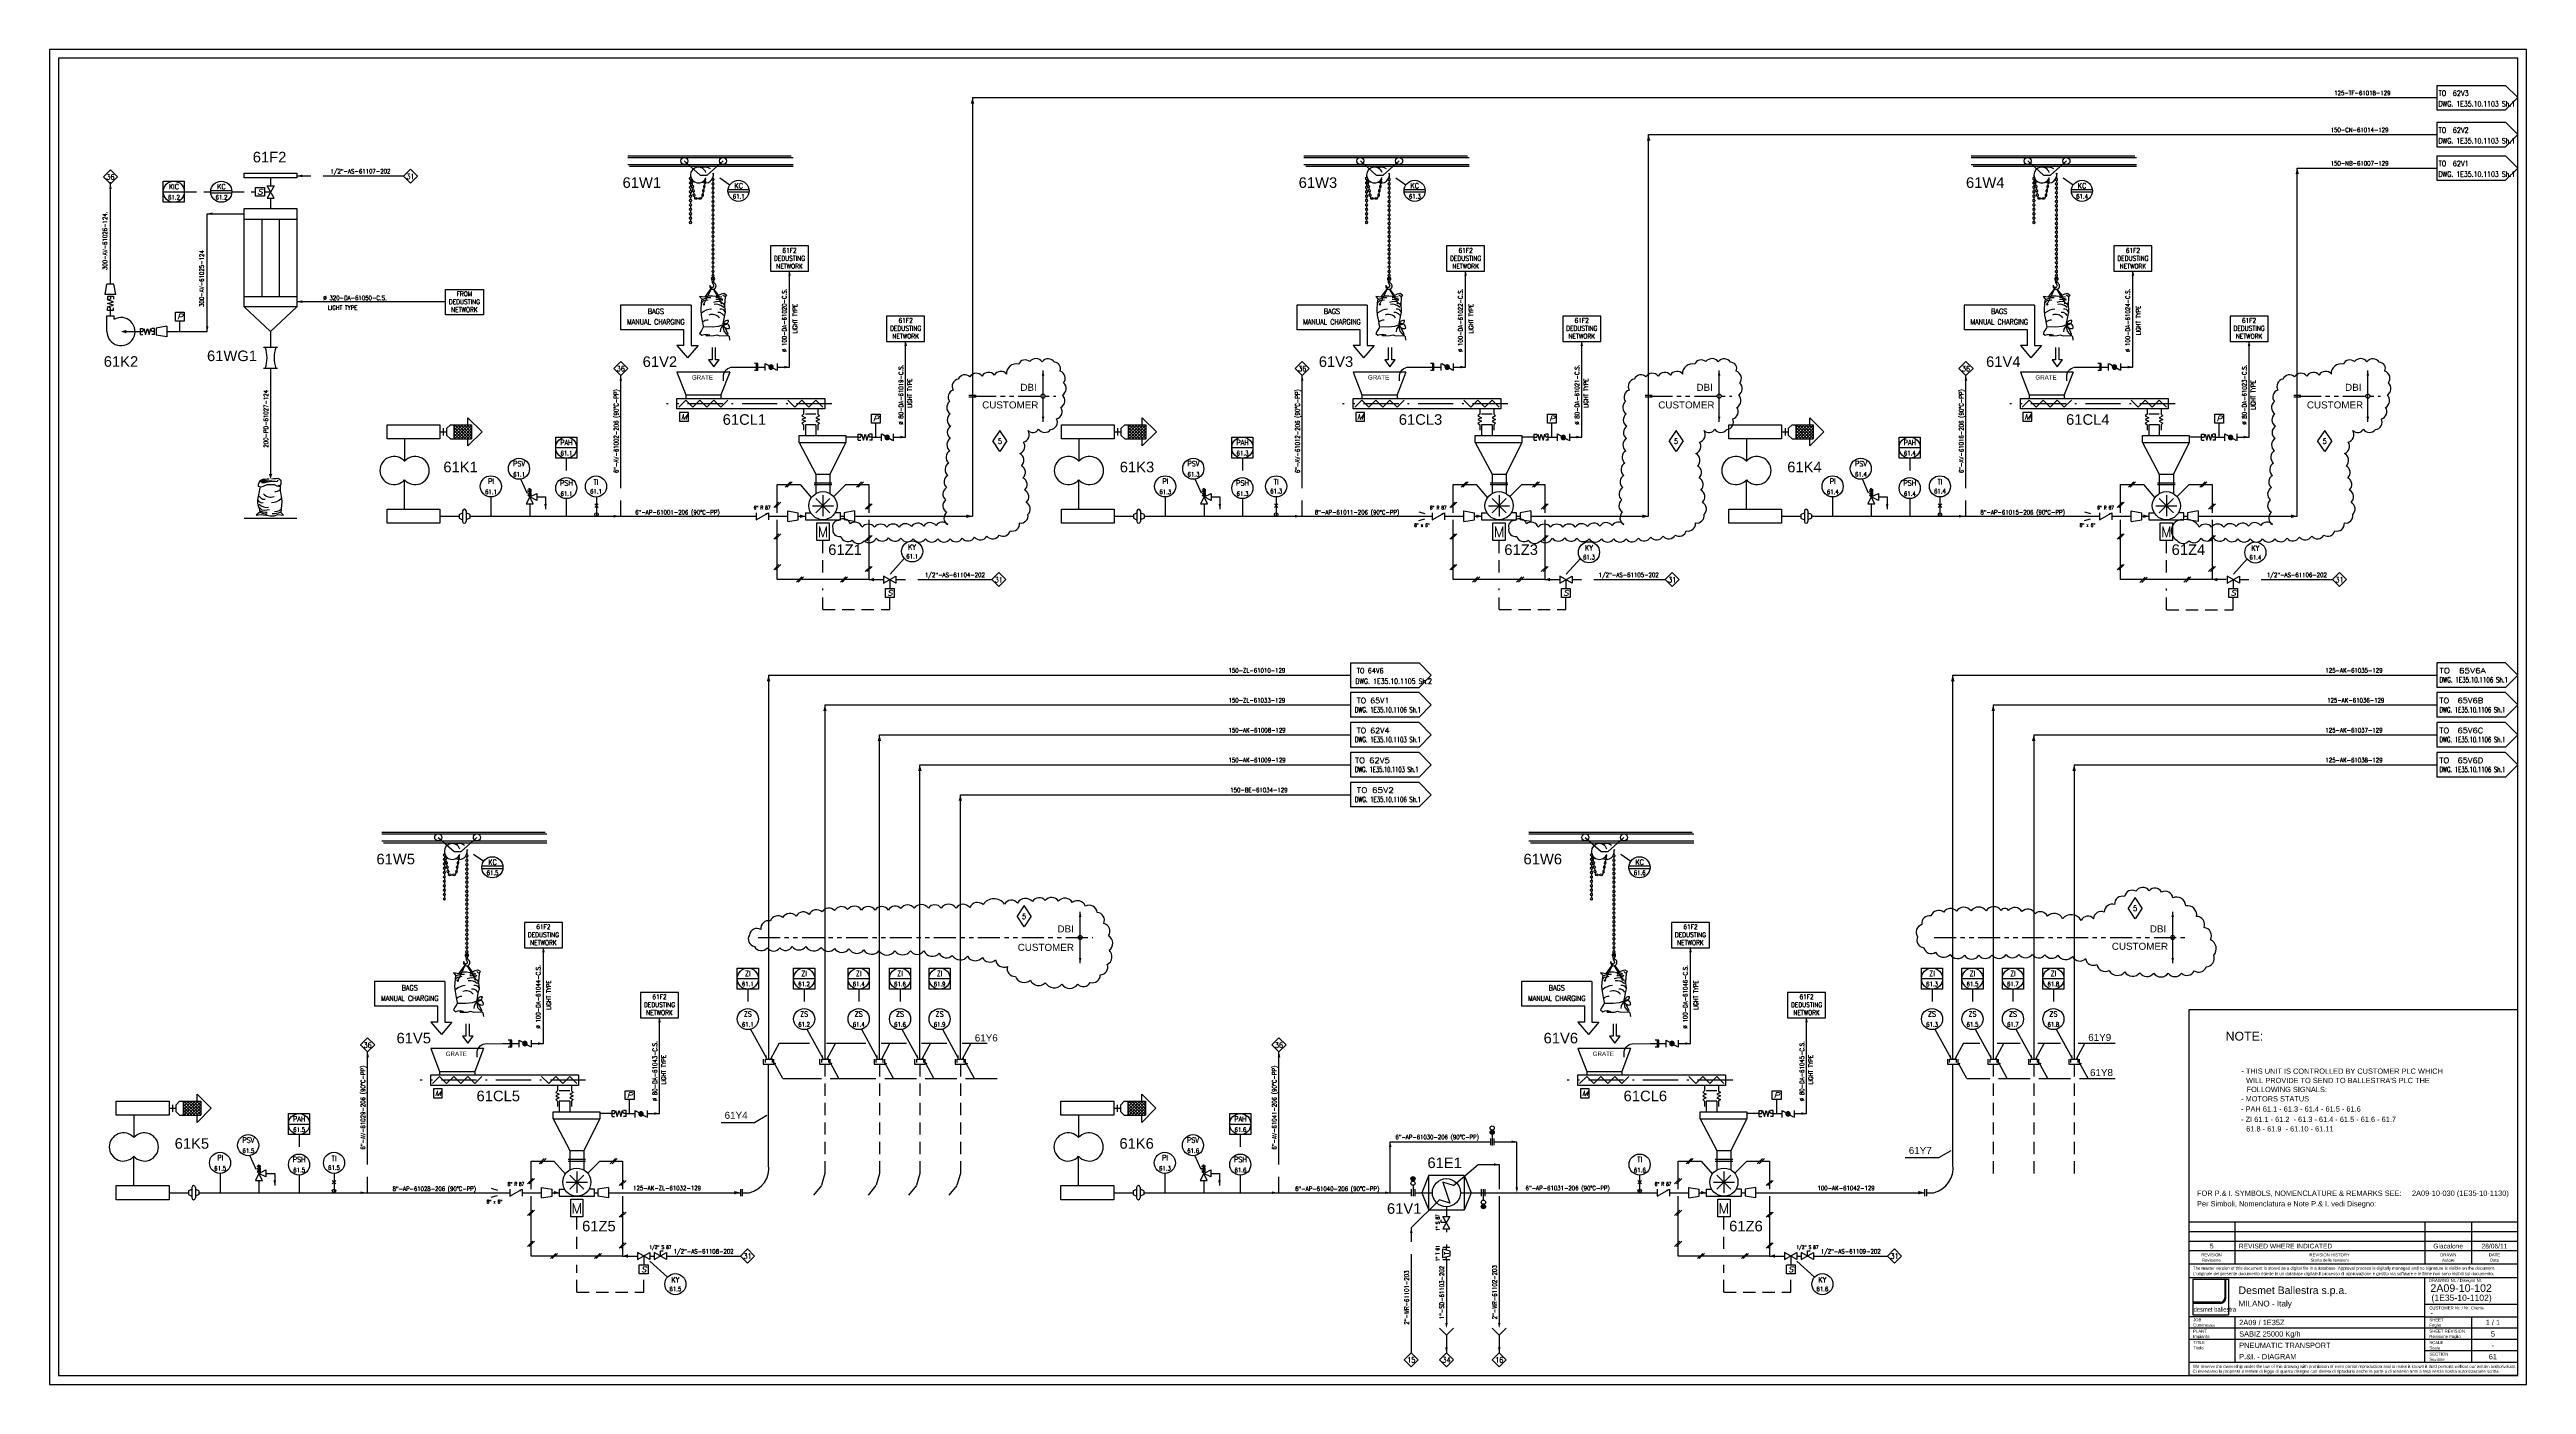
# Model space of a CAD drawing. Header units: millimetres. Extents: x 833 to 974, y 258 to 334.
import ezdxf
from ezdxf.enums import TextEntityAlignment as Align

# ---------------------------------------------------------------- set-up
doc = ezdxf.new("R2010")
doc.units = ezdxf.units.MM
for name, pattern in [('CENTER', [2, 1.25, -0.25, 0.25, -0.25]), ('DASHDOT', [1, 0.5, -0.25, 0, -0.25]), ('LP1', [3, 2, -0.5, 0, -0.5]), ('PHANTOM', [2.5, 1.25, -0.25, 0.25, -0.25, 0.25, -0.25]), ('TRATT2', [1.1, 0.7, -0.4])]:
    doc.linetypes.add(name, pattern=pattern)
for name, color, linetype in [('GREEN', 92, 'Continuous'), ('LP1', 7, 'LP1'), ('NUVOLA', 6, 'Continuous'), ('RED', 1, 'Continuous'), ('S', 7, 'Continuous'), ('TRATT2', 5, 'TRATT2'), ('XX', 7, 'Continuous'), ('Y', 92, 'Continuous')]:
    doc.layers.add(name, color=color, linetype=linetype)
doc.styles.add('A1', font='arial.ttf', dxfattribs={"height": 0.4})
doc.styles.add('a17', font='arial.ttf', dxfattribs={"height": 0.162})
doc.styles.add('A2', font='arial.ttf', dxfattribs={"height": 0.6})
doc.styles.add('A22', font='arial.ttf', dxfattribs={"height": 0.22})
doc.styles.add('a25', font='arial.ttf', dxfattribs={"height": 0.25})
doc.styles.add('a3', font='arial.ttf', dxfattribs={"height": 0.3})
doc.styles.add('A4', font='arial.ttf', dxfattribs={"height": 0.4})
doc.styles.add('A6', font='arial.ttf', dxfattribs={"height": 0.6})
doc.styles.add('C6', font='COMPLEX', dxfattribs={"height": 0.6})
doc.styles.add('fab', font='arial.ttf', dxfattribs={"width": 0.67})
doc.styles.add('S', font='ITALIC', dxfattribs={"height": 6})
doc.styles.add('S15', font='SIMPLEX', dxfattribs={"width": 0.9, "height": 0.15})
doc.styles.add('S2', font='SIMPLEX', dxfattribs={"height": 0.2})
doc.styles.add('S25', font='SIMPLEX', dxfattribs={"width": 0.9, "height": 0.25})
doc.styles.add('S25S', font='SIMPLEX.shx', dxfattribs={"width": 0.85, "height": 0.25})
doc.styles.add('S2S', font='SIMPLEX', dxfattribs={"width": 0.7, "height": 0.2})
doc.styles.add('S3', font='SIMPLEX', dxfattribs={"width": 0.9, "height": 0.3})
doc.styles.add('S35S', font='SIMPLEX', dxfattribs={"width": 0.5, "height": 0.35})
doc.styles.add('S3S', font='SIMPLEX', dxfattribs={"width": 0.7, "height": 0.3})
doc.linetypes.add('ZIGZAG', pattern='A,0.0001,-0.2,[131,ltypeshp.shx,S=0.2,R=0,X=-0.2,Y=0],-0.4,[131,ltypeshp.shx,S=0.2,R=180,X=0.2,Y=0],-0.2', length=0.8001)

# ---------------------------------------------------------------- blocks, each defined once
blk = doc.blocks.new('FRECC1', base_point=(50.2, 51.5))
blk.add_solid([(50.2, 51.5), (50.5, 51.575), (50.5, 51.425)])
blk = doc.blocks.new('LINEA')
at = {"layer": 'S', "style": 'S25', "width": 0.9}
blk.add_attdef('LINE', (0, 0.14), '', height=0.25, dxfattribs=at)
blk = doc.blocks.new('*X19')
for p, q in [((12.78, 29.5), (12.9, 29.63)), ((12.78, 29.47), (12.93, 29.62)), ((12.79, 29.54), (12.86, 29.62)), ((12.79, 29.44), (12.96, 29.61)), ((12.81, 29.42), (12.98, 29.6)), ((12.82, 29.4), (13, 29.58)), ((12.84, 29.39), (13.01, 29.56)), ((12.87, 29.38), (13.02, 29.53)), ((12.9, 29.38), (13.03, 29.5)), ((12.94, 29.38), (13.02, 29.46))]:
    blk.add_line(p, q)
blk = doc.blocks.new('B')
at = {"layer": 'S'}
for p, q in [((0, 0.2), (0, -0.2)), ((0.04, -0.18), (0.66, 0.18)), ((0.7, 0.2), (0.7, -0.2))]:
    blk.add_line(p, q, dxfattribs=at)
blk.add_circle((0.35, 0), 0.125, dxfattribs=at)
blk.add_blockref('*X19', (-12.55, -29.5), dxfattribs=at)
at = {"layer": 'S', "style": 'S2S', "width": 0.7}
for p in [(0.35, 0.3), (0.35, -0.5)]:
    blk.add_attdef('B', text='', height=0.2, dxfattribs=at).set_placement(p, align=Align.CENTER)
blk = doc.blocks.new('NOMEN', base_point=(35, 22))
for p, q in [((35, 22.8), (34.6, 22.4)), ((35.4, 22.4), (35, 22.8)), ((34.6, 22.4), (35, 22)), ((35, 22), (35.4, 22.4))]:
    blk.add_line(p, q)
at = {"style": 'S3', "width": 0.9}
blk.add_attdef('1', text='', height=0.3, dxfattribs=at).set_placement((35, 22.24), align=Align.CENTER)
blk = doc.blocks.new('DILAT')
for p, q in [((-0.6, 0.1), (-0.4, 0.2)), ((-0.6, 0.1), (-0.6, -0.1)), ((-0.4, 0.3), (-0.4, -0.3)), ((-0.2, 0.3), (-0.2, -0.3)), ((0, 0.1), (-0.2, 0.2)), ((0, 0.1), (0, -0.1)), ((-0.6, -0.1), (-0.4, -0.2)), ((0, -0.1), (-0.2, -0.2))]:
    blk.add_line(p, q)
for centre, start, end in [((-0.3, 0.3), 0, 180), ((-0.3, -0.3), 180, 0)]:
    blk.add_arc(centre, 0.1, start, end)
blk = doc.blocks.new('PSV')
for p, q in [((0, 0.7), (0, 0)), ((0.4, 1.1), (0.9, 1.1)), ((0.9, 1.1), (0.9, 0.4))]:
    blk.add_line(p, q)
at = {"layer": 'S'}
for p, q in [((0.1, 1.4), (-0.1, 1.5)), ((-0.1, 1.5), (0.1, 1.5)), ((0.1, 1.5), (-0.05, 1.57)), ((0, 1.1), (0, 1.6)), ((0, 1.1), (-0.2, 0.7)), ((-0.2, 0.7), (0.2, 0.7)), ((0.1, 1.3), (-0.1, 1.4)), ((-0.1, 1.4), (0.1, 1.4)), ((0.1, 1.2), (-0.1, 1.3)), ((-0.1, 1.3), (0.1, 1.3)), ((-0.1, 1.2), (-0.01, 1.15)), ((-0.1, 1.2), (0.1, 1.2)), ((0, 1.1), (0.4, 1.3)), ((0.4, 0.9), (0, 1.1)), ((0.2, 0.7), (0, 1.1)), ((0.4, 1.3), (0.4, 0.9))]:
    blk.add_line(p, q, dxfattribs=at)
at = {"rotation": 90}
blk.add_blockref('FRECC1', (0.9, 0.4), dxfattribs=at)
blk = doc.blocks.new('STRUM0')
blk.add_circle((0, 0), 0.6)
at = {"style": 'S3', "width": 0.9}
blk.add_attdef('2', text='', height=0.3, dxfattribs=at).set_placement((0.01, 0.14), align=Align.CENTER)
at = {"layer": 'S', "style": 'S25', "width": 0.9}
blk.add_attdef('1', text='', height=0.25, dxfattribs=at).set_placement((0.01, -0.44), align=Align.CENTER)
blk = doc.blocks.new('STRUMC')
blk.add_line((-0.6, 0), (0.6, 0))
blk.add_lwpolyline([(-0.6, 0.6), (0.6, 0.6), (0.6, -0.6), (-0.6, -0.6), (-0.6, 0.6)])
blk.add_circle((0, 0), 0.6)
at = {"style": 'S3', "width": 0.9}
blk.add_attdef('2', text='', height=0.3, dxfattribs=at).set_placement((0.01, 0.14), align=Align.CENTER)
at = {"style": 'S2'}
for tag, p in [('3', (0.8, 0.4)), ('4', (0.8, 0.1))]:
    blk.add_attdef(tag, p, '', height=0.2, dxfattribs=at)
at = {"layer": 'S', "style": 'S25', "width": 0.9}
blk.add_attdef('1', text='', height=0.25, dxfattribs=at).set_placement((0.01, -0.44), align=Align.CENTER)
blk = doc.blocks.new('STRUM', base_point=(33, 38))
blk.add_circle((33, 38), 0.6)
at = {"width": 0.9}
for tag, height, style, p in [('2', 0.3, 'S3', (33, 38.1)), ('1', 0.25, 'S25', (33, 37.6))]:
    blk.add_attdef(tag, text='', height=height, dxfattribs=dict(at, style=style)).set_placement(p, align=Align.CENTER)
blk = doc.blocks.new('RIDSP', base_point=(70, 41))
at = {"layer": 'S'}
for p, q in [((70.6, 41.3), (70, 41.2)), ((70, 41.2), (70, 40.8)), ((70.6, 41.3), (70.6, 40.7)), ((70.6, 40.7), (70, 40.8))]:
    blk.add_line(p, q, dxfattribs=at)
blk = doc.blocks.new('MOTOR', base_point=(11.35, 51))
for p, q in [((11, 52), (11.7, 52)), ((11, 51), (11, 52)), ((11.7, 51), (11, 51)), ((11.7, 52), (11.7, 51))]:
    blk.add_line(p, q)
at = {"style": 'C6'}
blk.add_text('M', height=0.6, dxfattribs=at).set_placement((11.35, 51.18), align=Align.CENTER)
blk = doc.blocks.new('COMPNEU', base_point=(32.45, 18.2))
for p, q in [((32.6, 18.35), (32.3, 18.05)), ((32.7, 18.35), (32.4, 18.05))]:
    blk.add_line(p, q)
blk = doc.blocks.new('R', base_point=(69, 41))
at = {"layer": 'S'}
for p, q in [((69, 41.2), (69, 40.8)), ((69, 40.8), (69.7, 41.2)), ((69.7, 41.2), (69.7, 40.8))]:
    blk.add_line(p, q, dxfattribs=at)
blk.add_solid([(69.7, 41.2), (69.52, 41.17), (69.58, 41.06)], dxfattribs=at)
at = {"layer": 'S', "style": 'S2', "width": 0.7}
for p in [(69.34, 41.4), (69.34, 40.5)]:
    blk.add_attdef('R', text='', height=0.2, dxfattribs=at).set_placement(p, align=Align.CENTER)
blk = doc.blocks.new('FRECCIA', base_point=(40, 19))
blk.add_solid([(40, 19), (40.3, 19.1), (40.3, 18.9)])
blk = doc.blocks.new('PRESA', base_point=(1.75, 0.1))
for p, q in [((1.5, 0.1), (1.5, 0.6)), ((1.5, 0.6), (2, 0.6)), ((2, 0.1), (1.5, 0.1)), ((2, 0.6), (2, 0.1))]:
    blk.add_line(p, q)
at = {"style": 'S', "width": 1.2}
blk.add_attdef('1', text='', height=0.3, dxfattribs=at).set_placement((1.75, 0.2), align=Align.CENTER)
blk = doc.blocks.new('K', base_point=(1.6, 2.4))
for p, q in [((1.6, 2.6), (1.6, 2.2)), ((1.6, 2.2), (2.3, 2.6)), ((2.3, 2.2), (1.6, 2.6)), ((2.3, 2.6), (2.3, 2.2))]:
    blk.add_line(p, q)
blk = doc.blocks.new('FLESS', base_point=(69, 41))
at = {"layer": 'S'}
for p, q in [((69, 40.825), (69, 41.175)), ((69, 41.175), (69.15, 41.175)), ((69, 41), (69.15, 41)), ((69.15, 41), (69.2, 41.175)), ((69.2, 41.175), (69.3, 40.825)), ((69.3, 40.825), (69.4, 41.175)), ((69.4, 41.175), (69.5, 40.825)), ((69.5, 40.825), (69.6, 41.175)), ((69.65, 41), (69.6, 41.175)), ((69.8, 41.175), (69.65, 41.175)), ((69.8, 41), (69.65, 41)), ((69.8, 40.825), (69.8, 41.175)), ((69, 40.825), (69.15, 40.825)), ((69.8, 40.825), (69.65, 40.825))]:
    blk.add_line(p, q, dxfattribs=at)
blk = doc.blocks.new('A', base_point=(24.4, 27.2))
at = {"layer": 'GREEN'}
for p, q in [((24, 27.8), (23.9, 27.7)), ((23.9, 27.7), (24.1, 27.6)), ((24.1, 27.6), (23.9, 27.5)), ((23.9, 27.5), (24.1, 27.4)), ((24.1, 27.4), (23.9, 27.3)), ((23.9, 27.3), (24, 27.2)), ((24, 28.1), (24, 27.8)), ((24, 27.2), (24, 26.9)), ((24.1, 27.8), (24.7, 27.8)), ((24.1, 27.2), (24.1, 26.6)), ((24.1, 27.2), (24.7, 27.2)), ((24.9, 27.7), (24.7, 27.6)), ((24.7, 27.6), (24.9, 27.5)), ((24.9, 27.5), (24.7, 27.4)), ((24.7, 27.4), (24.9, 27.3)), ((24.7, 27.2), (24.7, 26.6)), ((24.8, 28.1), (24.8, 27.8)), ((24.8, 27.8), (24.9, 27.7)), ((24.9, 27.3), (24.8, 27.2)), ((24.8, 27.2), (24.8, 26.9))]:
    blk.add_line(p, q, dxfattribs=at)
blk = doc.blocks.new('TAPPO')
at = {"layer": 'GREEN'}
for p, q in [((0, 0.2), (-0.2, 0.2)), ((0, 0.2), (0, -0.2)), ((0, -0.2), (-0.2, -0.2))]:
    blk.add_line(p, q, dxfattribs=at)
blk = doc.blocks.new('CAT', base_point=(35.1, 48.85))
at = {"layer": 'GREEN'}
blk.add_circle((35.1, 48.85), 0.05, dxfattribs=at)
blk = doc.blocks.new('CATENA', base_point=(33.75, 43.3))
at = {"layer": 'GREEN'}
for p, q in [((33.75, 43.35), (33.75, 43.2)), ((33.75, 43.1), (33.75, 42.95)), ((33.75, 42.85), (33.75, 42.7)), ((33.75, 42.6), (33.75, 42.45)), ((33.75, 42.35), (33.75, 42.2)), ((33.75, 42.1), (33.75, 41.95)), ((33.75, 41.85), (33.75, 41.7)), ((33.75, 41.6), (33.75, 41.45)), ((33.75, 41.35), (33.75, 41.2))]:
    blk.add_line(p, q, dxfattribs=at)
at = {"yscale": 1.5}
for p in [(33.75, 43.15), (33.75, 42.9), (33.75, 42.65), (33.75, 42.4), (33.75, 42.15), (33.75, 41.9), (33.75, 41.65), (33.75, 41.4)]:
    blk.add_blockref('CAT', p, dxfattribs=at)
blk = doc.blocks.new('QUA-LOC')
for p, q in [((-0.57, 0.08), (0.58, 0.08)), ((-0.57, -0.06), (0.58, -0.06))]:
    blk.add_line(p, q)
blk.add_circle((0, 0), 0.6)
at = {"width": 0.9}
for tag, height, style, p in [('SIGLA', 0.3, 'S3', (0.01, 0.14)), ('NUMERO', 0.25, 'S25', (0.01, -0.44))]:
    blk.add_attdef(tag, text='', height=height, dxfattribs=dict(at, style=style)).set_placement(p, align=Align.CENTER)
blk = doc.blocks.new('FRECC2')
at = {"layer": 'RED'}
blk.add_solid([(0, 0), (0.35, 0.1), (0.35, -0.1)], dxfattribs=at)
blk = doc.blocks.new('LOSAND')
for p, q in [((-4.6, 0.7), (-0.7, 0.7)), ((-4.6, 0.7), (-4.6, -0.7)), ((-0.7, 0.7), (0, 0)), ((0, 0), (-0.7, -0.7)), ((-4.6, -0.7), (-0.7, -0.7))]:
    blk.add_line(p, q)
at = {"layer": 'S'}
for tag, p, height, style, width in [('3', (-4.5, 0.1), 0.35, 'S35S', 0.5), ('1', (-4.5, 0.1), 0.3, 'S3', 0.9), ('4', (-4.5, -0.5), 0.35, 'S35S', 0.5), ('2', (-4.5, -0.5), 0.3, 'S3', 0.9)]:
    blk.add_attdef(tag, p, '', height=height, dxfattribs=dict(at, style=style, width=width))
blk = doc.blocks.new('X')
for p, q in [((0.1, -0.1), (-0.1, 0.1)), ((0.1, 0.1), (-0.1, -0.1))]:
    blk.add_line(p, q)
blk = doc.blocks.new('RID')
at = {"layer": 'S'}
for p, q in [((-0.36, 0.25), (-0.01, 0.15)), ((-0.36, -0.25), (-0.01, -0.15))]:
    blk.add_line(p, q, dxfattribs=at)
at = {"layer": 'S', "style": 'S2', "width": 0.7}
for p in [(-0.18, 0.4), (-0.18, -0.6)]:
    blk.add_attdef('RID', text='', height=0.2, dxfattribs=at).set_placement(p, align=Align.CENTER)
blk = doc.blocks.new('T')
at = {"layer": 'S'}
for p, q in [((0, 0.2), (0, -0.2)), ((0, 0), (0.15, 0)), ((0.2, -0.2), (0.1, 0.2)), ((0.1, 0.2), (0.6, 0.2)), ((0.6, 0.2), (0.5, -0.2)), ((0.55, 0), (0.7, 0)), ((0.7, 0.2), (0.7, -0.2)), ((0.5, -0.2), (0.2, -0.2))]:
    blk.add_line(p, q, dxfattribs=at)
at = {"layer": 'S', "style": 'S25', "width": 0.9}
blk.add_text('T', height=0.25, dxfattribs=at).set_placement((0.35, -0.14), align=Align.CENTER)
at = {"layer": 'S', "style": 'S2', "width": 0.7}
for p in [(0.35, 0.4), (0.35, -0.5)]:
    blk.add_attdef('T', text='', height=0.2, dxfattribs=at).set_placement(p, align=Align.CENTER)
blk = doc.blocks.new('S')
at = {"layer": 'S'}
for p, q in [((0, 0.2), (0, -0.2)), ((0.7, -0.2), (0, 0.2)), ((0, -0.2), (0.7, 0.2)), ((0.35, 0.3), (0.5, 0.3)), ((0.35, 0), (0.35, 0.3)), ((0.7, 0.2), (0.7, -0.2))]:
    blk.add_line(p, q, dxfattribs=at)
at = {"layer": 'S', "style": 'S2', "width": 0.7}
for p in [(0.35, 0.4), (0.35, -0.5)]:
    blk.add_attdef('S', text='', height=0.2, dxfattribs=at).set_placement(p, align=Align.CENTER)
blk = doc.blocks.new('*X12')
for p, q in [((20.88, 20.51), (21.12, 20.51)), ((20.88, 20.5), (21.12, 20.5)), ((20.88, 20.49), (21.12, 20.49)), ((20.88, 20.48), (21.12, 20.48)), ((20.88, 20.46), (21.12, 20.46)), ((20.89, 20.54), (21.11, 20.54)), ((20.89, 20.52), (21.11, 20.52)), ((20.89, 20.45), (21.11, 20.45)), ((20.89, 20.44), (21.11, 20.44)), ((20.9, 20.55), (21.1, 20.55)), ((20.9, 20.43), (21.1, 20.43)), ((20.91, 20.56), (21.09, 20.56)), ((20.91, 20.41), (21.09, 20.41)), ((20.92, 20.57), (21.08, 20.57)), ((20.92, 20.4), (21.08, 20.4)), ((20.93, 20.59), (21.07, 20.59)), ((20.93, 20.39), (21.07, 20.39)), ((20.96, 20.6), (21.04, 20.6)), ((20.96, 20.38), (21.04, 20.38))]:
    blk.add_line(p, q)
blk = doc.blocks.new('DISC8A', base_point=(20.9, 19.7))
for p, q in [((20.9, 19.9), (20.9, 19.5)), ((21, 20.12), (21, 19.5)), ((21.1, 19.9), (21.1, 19.5))]:
    blk.add_line(p, q)
for centre in [(21, 20.49), (21, 20.24)]:
    blk.add_circle(centre, 0.12)
at = {"layer": 'S'}
blk.add_blockref('*X12', (0, 0), dxfattribs=at)
blk = doc.blocks.new('LOSAND-FIT')
for p, q in [((-0.7, 0.7), (-4.6, 0.7)), ((-4.6, 0.7), (-4.6, -0.7)), ((-0.7, 0.7), (0, 0)), ((0, 0), (-0.7, -0.7)), ((-0.7, -0.7), (-4.6, -0.7))]:
    blk.add_line(p, q)
at = {"style": 'S3'}
for tag, width, p, p2 in [('1', 54.6, (-4.45, 0.1), (-0.55, 0.1)), ('2', 19.5, (-4.45, -0.41), (-0.55, -0.41))]:
    blk.add_attdef(tag, text='', height=0.3, dxfattribs=dict(at, width=width)).set_placement(p, p2, align=Align.FIT)
blk = doc.blocks.new('SACCO', base_point=(29.5, 38.99))
for p, q in [((28.84, 38.21), (28.79, 38.01)), ((28.9, 38.9), (28.8, 38.7)), ((28.8, 38.7), (28.8, 38.6)), ((28.8, 38.6), (28.96, 38.57)), ((28.89, 38.5), (28.84, 38.21)), ((28.85, 38.04), (28.94, 37.94)), ((29.1, 39), (28.9, 38.9)), ((28.93, 38.88), (29.03, 38.81)), ((28.96, 38.93), (29.05, 38.86)), ((28.96, 38.57), (29.1, 38.6)), ((29.02, 38.96), (29.09, 38.88)), ((29.03, 38.81), (29.12, 38.79)), ((29.05, 38.86), (29.13, 38.84)), ((29.09, 38.98), (29.17, 38.91)), ((29.09, 38.88), (29.21, 38.88)), ((29.1, 39), (29.31, 39.02)), ((29.1, 38.98), (29.26, 38.93)), ((29.1, 38.6), (29.3, 38.7)), ((29.12, 38.79), (29.32, 38.84)), ((29.13, 38.84), (29.25, 38.84)), ((29.17, 38.91), (29.32, 38.88)), ((29.21, 38.88), (29.34, 38.86)), ((29.26, 38.93), (29.39, 38.91)), ((29.3, 38.7), (29.7, 38.7)), ((29.31, 39.02), (29.42, 39.01)), ((29.32, 38.88), (29.47, 38.86)), ((29.32, 38.84), (29.44, 38.86)), ((29.34, 38.86), (29.41, 38.85)), ((29.39, 38.91), (29.48, 38.93)), ((29.44, 38.86), (29.59, 38.88)), ((29.48, 38.93), (29.58, 38.91)), ((29.55, 39.02), (29.66, 39.03)), ((29.58, 38.91), (29.71, 38.88)), ((29.59, 38.88), (29.69, 38.86)), ((29.66, 39.03), (29.82, 39.04)), ((29.69, 38.86), (29.89, 38.88)), ((29.7, 38.7), (29.9, 38.6)), ((29.71, 38.88), (29.78, 38.88)), ((29.82, 39.04), (29.93, 39.05)), ((29.89, 38.88), (29.93, 38.96)), ((29.9, 38.6), (30.1, 38.7)), ((29.93, 39.05), (30, 39)), ((30.1, 38.9), (30, 39)), ((30.07, 38.35), (30.07, 38.67)), ((30.13, 38.01), (30.07, 38.35)), ((30.1, 38.7), (30.1, 38.9)), ((28.89, 37.12), (28.69, 36.95)), ((28.69, 36.95), (28.96, 36.99)), ((28.79, 38.01), (28.75, 37.84)), ((28.75, 37.84), (28.76, 37.65)), ((28.76, 37.65), (28.78, 37.53)), ((28.78, 37.53), (28.86, 37.33)), ((28.86, 37.33), (28.89, 37.12)), ((28.88, 37.38), (29.01, 37.26)), ((28.89, 37.12), (29.05, 37.07)), ((28.92, 37.19), (29.06, 37.14)), ((28.94, 37.94), (29.07, 37.87)), ((28.96, 36.99), (29.09, 36.97)), ((29.01, 37.26), (29.18, 37.24)), ((29.05, 37.07), (29.2, 37.02)), ((29.06, 37.14), (29.22, 37.12)), ((29.07, 37.87), (29.2, 37.87)), ((29.09, 36.97), (29.28, 36.95)), ((29.18, 37.24), (29.31, 37.26)), ((29.2, 37.02), (29.3, 37.02)), ((29.22, 37.12), (29.3, 37.12)), ((29.28, 36.95), (29.48, 36.92)), ((29.31, 37.26), (29.44, 37.28)), ((29.48, 36.92), (29.71, 36.92)), ((29.74, 37.02), (29.6, 37.02)), ((29.71, 36.92), (29.91, 36.99)), ((29.85, 37.16), (29.73, 37.14)), ((29.94, 37.07), (29.74, 37.02)), ((30, 37.19), (29.85, 37.16)), ((29.91, 36.99), (30.23, 36.95)), ((30.08, 37.12), (29.94, 37.07)), ((30.1, 37.28), (30, 37.19)), ((30.1, 37.09), (30.13, 37.31)), ((30.23, 36.95), (30.1, 37.09)), ((30.16, 37.72), (30.13, 38.01)), ((30.13, 37.31), (30.16, 37.72))]:
    blk.add_line(p, q)
for centre, radius, start, end in [((29.5, 38.49), 0.516, 219.7608, 292.8788), ((29.77, 38.71), 0.409, 265.3951, 310.5659), ((29.01, 37.9), 0.241, 201.0546, 285.4307), ((29.28, 37.99), 0.595, 224.2207, 280.629), ((29.53, 38.54), 0.865, 271.9185, 311.6405)]:
    blk.add_arc(centre, radius, start, end)
for points in [[(28.89, 38.57), (28.89, 38.5), (29.12, 38.59), (29.13, 38.57)], [(29.9, 38.59), (30.07, 38.52), (30.07, 38.67)]]:
    blk.add_solid(points)
at = {"rotation": 90}
blk.add_blockref('FRECCIA', (29.5, 39), dxfattribs=at)
blk = doc.blocks.new('VG')
at = {"layer": 'GREEN'}
for p, q in [((0.4, 0), (-0.4, 0)), ((0.4, -1.2), (-0.4, -1.2))]:
    blk.add_line(p, q, dxfattribs=at)
for centre, start, end in [((-2.05, -0.6), 341.0754, 18.9246), ((2.05, -0.6), 161.0754, 198.9246)]:
    blk.add_arc(centre, 1.85, start, end, dxfattribs=at)
blk = doc.blocks.new('MANICA')
blk.add_blockref('VG', (0, 0))
blk = doc.blocks.new('STRUM2')
for p, q in [((-0.57, 0.08), (0.58, 0.08)), ((-0.57, -0.06), (0.58, -0.06))]:
    blk.add_line(p, q)
blk.add_circle((0, 0), 0.6)
at = {"style": 'S3', "width": 0.9}
blk.add_attdef('2', text='', height=0.3, dxfattribs=at).set_placement((0.01, 0.14), align=Align.CENTER)
at = {"layer": 'S', "style": 'S25', "width": 0.9}
blk.add_attdef('1', text='', height=0.25, dxfattribs=at).set_placement((0.01, -0.44), align=Align.CENTER)
blk = doc.blocks.new('FLANGIA')
at = {"layer": 'GREEN'}
for p, q in [((0, 0.2), (0, -0.2)), ((0.1, 0.2), (0.1, -0.2))]:
    blk.add_line(p, q, dxfattribs=at)
blk = doc.blocks.new('REV')
at = {"layer": 'GREEN'}
for p, q in [((0, 0.6), (-0.4, 0)), ((0, -0.6), (-0.4, 0)), ((0.4, 0), (0, 0.6)), ((0.4, 0), (0, -0.6))]:
    blk.add_line(p, q, dxfattribs=at)
at = {"layer": 'Y', "color": 7, "style": 'S3', "width": 0.9}
blk.add_attdef('REV', text='', height=0.3, dxfattribs=at).set_placement((0, -0.16), align=Align.CENTER)
blk = doc.blocks.new('LOCALE')
blk.add_circle((0, 0), 0.6)
at = {"width": 0.9}
for tag, height, style, p in [('SIGLA', 0.3, 'S3', (0.01, 0.14)), ('NUMERO', 0.25, 'S25', (0.01, -0.44))]:
    blk.add_attdef(tag, text='', height=height, dxfattribs=dict(at, style=style)).set_placement(p, align=Align.CENTER)
blk = doc.blocks.new('COMPUTER')
blk.add_line((-0.6, 0), (0.6, 0))
blk.add_lwpolyline([(-0.6, 0.6), (0.6, 0.6), (0.6, -0.6), (-0.6, -0.6), (-0.6, 0.6)])
blk.add_circle((0, 0), 0.6)
at = {"width": 0.9}
for tag, height, style, p in [('SIGLA', 0.3, 'S3', (0.01, 0.14)), ('NUMERO', 0.25, 'S25', (0.01, -0.44))]:
    blk.add_attdef(tag, text='', height=height, dxfattribs=dict(at, style=style)).set_placement(p, align=Align.CENTER)
at = {"style": 'S2'}
for tag, p in [('3', (0.8, 0.4)), ('4', (0.8, 0.1))]:
    blk.add_attdef(tag, p, '', height=0.2, dxfattribs=at)

msp = doc.modelspace()

# ---------------------------------------------------------------- linework, layer by layer
for p, q in [((973.89, 333.76), (833.1, 333.76)), ((833.1, 333.76), (833.1, 257.86)), ((973.89, 257.86), (973.89, 333.76)), ((836.56, 320.42), (836.56, 326.22)), ((845.67, 325.65), (845.31, 325.65)), ((845.66, 326.47), (845.66, 326)), ((845.66, 325.3), (845.66, 324.72)), ((847.16, 326.57), (847.96, 326.57)), ((848.66, 326.57), (853.21, 326.57)), ((869.57, 326.41), (869.59, 326.27)), ((869.61, 326.17), (869.64, 326.02)), ((869.65, 325.92), (869.68, 325.77)), ((869.7, 325.68), (869.72, 325.53)), ((869.74, 325.43), (869.77, 325.28)), ((869.88, 325.29), (870.03, 325.29)), ((870.21, 325.43), (870.15, 325.3)), ((870.25, 325.68), (870.23, 325.53)), ((870.3, 325.92), (870.27, 325.77)), ((870.34, 326.17), (870.32, 326.02)), ((870.38, 326.41), (870.36, 326.27)), ((908, 326.41), (908.02, 326.27)), ((908.04, 326.17), (908.07, 326.02)), ((908.08, 325.92), (908.11, 325.77)), ((908.13, 325.68), (908.15, 325.53)), ((908.17, 325.43), (908.2, 325.28)), ((908.31, 325.29), (908.46, 325.29)), ((908.64, 325.43), (908.57, 325.3)), ((908.68, 325.68), (908.66, 325.53)), ((908.73, 325.92), (908.7, 325.77)), ((908.77, 326.17), (908.74, 326.02)), ((908.81, 326.41), (908.79, 326.27)), ((945.93, 326.41), (945.95, 326.27)), ((945.97, 326.17), (946, 326.02)), ((946.02, 325.92), (946.04, 325.77)), ((946.06, 325.68), (946.08, 325.53)), ((946.1, 325.43), (946.13, 325.28)), ((946.24, 325.29), (946.39, 325.29)), ((946.57, 325.43), (946.51, 325.3)), ((946.62, 325.68), (946.59, 325.53)), ((946.66, 325.92), (946.63, 325.77)), ((946.7, 326.17), (946.68, 326.02)), ((946.75, 326.41), (946.72, 326.27)), ((842.06, 317.72), (842.06, 324.42)), ((842.06, 324.42), (844.16, 324.42)), ((844.16, 324.12), (847.16, 324.12)), ((845.16, 324.12), (845.16, 319.72)), ((846.16, 324.12), (846.16, 319.72)), ((869.53, 324.62), (869.53, 324.47)), ((869.53, 324.37), (869.53, 324.22)), ((869.53, 324.12), (869.53, 323.97)), ((870.81, 324.57), (870.81, 324.42)), ((870.81, 324.32), (870.81, 324.17)), ((870.81, 324.07), (870.81, 323.92)), ((907.96, 324.62), (907.96, 324.47)), ((907.96, 324.37), (907.96, 324.22)), ((907.96, 324.12), (907.96, 323.97)), ((909.24, 324.57), (909.24, 324.42)), ((909.24, 324.32), (909.24, 324.17)), ((909.24, 324.07), (909.24, 323.92)), ((945.89, 324.62), (945.89, 324.47)), ((945.89, 324.37), (945.89, 324.22)), ((945.89, 324.12), (945.89, 323.97)), ((947.17, 324.57), (947.17, 324.42)), ((947.17, 324.32), (947.17, 324.17)), ((947.17, 324.07), (947.17, 323.92)), ((870.81, 323.82), (870.81, 323.67)), ((870.81, 323.57), (870.81, 323.42)), ((870.81, 323.32), (870.81, 323.17)), ((870.81, 323.07), (870.81, 322.92)), ((870.81, 322.82), (870.81, 322.67)), ((870.81, 322.57), (870.81, 322.42)), ((909.24, 323.82), (909.24, 323.67)), ((909.24, 323.57), (909.24, 323.42)), ((909.24, 323.32), (909.24, 323.17)), ((909.24, 323.07), (909.24, 322.92)), ((909.24, 322.82), (909.24, 322.67)), ((909.24, 322.57), (909.24, 322.42)), ((947.17, 323.82), (947.17, 323.67)), ((947.17, 323.57), (947.17, 323.42)), ((947.17, 323.32), (947.17, 323.17)), ((947.17, 323.07), (947.17, 322.92)), ((947.17, 322.82), (947.17, 322.67)), ((947.17, 322.57), (947.17, 322.42)), ((870.81, 322.34), (870.81, 322.19)), ((870.81, 322.09), (870.81, 321.94)), ((870.81, 321.84), (870.81, 321.69)), ((870.81, 321.59), (870.81, 321.44)), ((870.81, 321.34), (870.81, 321.19)), ((870.81, 321.12), (870.81, 320.97)), ((875.16, 315.7), (875.16, 321.09)), ((909.24, 322.34), (909.24, 322.19)), ((909.24, 322.09), (909.24, 321.94)), ((909.24, 321.84), (909.24, 321.69)), ((909.24, 321.59), (909.24, 321.44)), ((909.24, 321.34), (909.24, 321.19)), ((909.24, 321.12), (909.24, 320.97)), ((913.59, 315.7), (913.59, 321.09)), ((947.17, 322.34), (947.17, 322.19)), ((947.17, 322.09), (947.17, 321.94)), ((947.17, 321.84), (947.17, 321.69)), ((947.17, 321.59), (947.17, 321.44)), ((947.17, 321.34), (947.17, 321.19)), ((947.17, 321.12), (947.17, 320.97)), ((951.52, 315.7), (951.52, 321.09)), ((844.16, 319.72), (847.16, 319.72)), ((870.81, 320.87), (870.81, 320.72)), ((909.24, 320.87), (909.24, 320.72)), ((947.17, 320.87), (947.17, 320.72)), ((836.56, 318.62), (836.56, 318.92)), ((840.51, 317.72), (840.51, 318.32)), ((855.58, 319.42), (847.16, 319.42)), ((865.56, 319.22), (865.56, 317.82)), ((869.56, 319.22), (865.56, 319.22)), ((869.56, 319.22), (869.56, 316.92)), ((907.99, 319.22), (903.99, 319.22)), ((903.99, 319.22), (903.99, 317.82)), ((907.99, 319.22), (907.99, 316.92)), ((945.92, 319.22), (941.92, 319.22)), ((941.92, 319.22), (941.92, 317.82)), ((945.92, 319.22), (945.92, 316.92)), ((837.26, 317.72), (838.26, 317.72)), ((839.76, 317.72), (842.06, 317.72)), ((845.66, 317.72), (845.66, 316.82)), ((869.16, 317.82), (865.56, 317.82)), ((868.76, 316.92), (869.36, 316.22)), ((869.16, 316.92), (868.76, 316.92)), ((869.16, 316.92), (869.16, 317.82)), ((869.96, 316.92), (869.36, 316.22)), ((869.56, 316.92), (869.96, 316.92)), ((870.76, 316.82), (870.76, 316.12)), ((870.96, 316.12), (870.96, 316.82)), ((881.76, 311.72), (881.76, 317.1)), ((907.59, 317.82), (903.99, 317.82)), ((907.19, 316.92), (907.79, 316.22)), ((907.59, 316.92), (907.19, 316.92)), ((907.59, 316.92), (907.59, 317.82)), ((908.39, 316.92), (907.79, 316.22)), ((907.99, 316.92), (908.39, 316.92)), ((909.19, 316.82), (909.19, 316.12)), ((909.39, 316.12), (909.39, 316.82)), ((920.19, 311.72), (920.19, 317.1)), ((945.52, 317.82), (941.92, 317.82)), ((945.12, 316.92), (945.72, 316.22)), ((945.52, 316.92), (945.12, 316.92)), ((945.52, 316.92), (945.52, 317.82)), ((946.32, 316.92), (945.72, 316.22)), ((945.92, 316.92), (946.32, 316.92)), ((947.12, 316.82), (947.12, 316.12)), ((947.32, 316.12), (947.32, 316.82)), ((958.12, 311.72), (958.12, 317.1)), ((845.66, 315.62), (845.66, 309.62)), ((870.76, 316.12), (870.56, 316.12)), ((870.56, 316.12), (870.86, 315.72)), ((870.86, 315.72), (871.16, 316.12)), ((871.16, 316.12), (870.96, 316.12)), ((872.86, 315.7), (873.26, 315.7)), ((873.27, 315.87), (873.27, 315.53)), ((873.36, 315.7), (873.76, 315.7)), ((874.46, 315.7), (875.16, 315.7)), ((889.57, 312.59), (889.57, 315.51)), ((909.19, 316.12), (908.99, 316.12)), ((908.99, 316.12), (909.29, 315.72)), ((909.29, 315.72), (909.59, 316.12)), ((909.59, 316.12), (909.39, 316.12)), ((911.29, 315.7), (911.69, 315.7)), ((911.7, 315.87), (911.7, 315.53)), ((911.79, 315.7), (912.19, 315.7)), ((912.89, 315.7), (913.59, 315.7)), ((928, 312.59), (928, 315.51)), ((946.92, 316.12), (947.22, 315.72)), ((947.12, 316.12), (946.92, 316.12)), ((947.22, 315.72), (947.52, 316.12)), ((947.52, 316.12), (947.32, 316.12)), ((949.22, 315.7), (949.62, 315.7)), ((949.63, 315.87), (949.63, 315.53)), ((949.72, 315.7), (950.12, 315.7)), ((950.82, 315.7), (951.52, 315.7)), ((964.87, 312.59), (964.87, 315.51)), ((865.57, 308.82), (865.57, 315.22)), ((904.3, 308.82), (904.3, 315.22)), ((942.03, 308.82), (942.03, 315.22)), ((868.86, 313.42), (869.26, 313.82)), ((869.26, 313.82), (869.66, 313.42)), ((869.66, 313.42), (870.06, 313.82)), ((870.06, 313.82), (870.46, 313.42)), ((870.46, 313.42), (870.86, 313.82)), ((870.86, 313.82), (871.26, 313.42)), ((871.26, 313.42), (871.66, 313.82)), ((875.06, 313.82), (875.46, 313.42)), ((875.46, 313.42), (875.86, 313.82)), ((875.86, 313.82), (876.26, 313.42)), ((876.26, 313.42), (876.66, 313.82)), ((877.06, 313.42), (876.66, 313.82)), ((907.29, 313.42), (907.69, 313.82)), ((907.69, 313.82), (908.09, 313.42)), ((908.09, 313.42), (908.49, 313.82)), ((908.49, 313.82), (908.89, 313.42)), ((908.89, 313.42), (909.29, 313.82)), ((909.29, 313.82), (909.69, 313.42)), ((909.69, 313.42), (910.09, 313.82)), ((913.49, 313.82), (913.89, 313.42)), ((913.89, 313.42), (914.29, 313.82)), ((914.29, 313.82), (914.69, 313.42)), ((914.69, 313.42), (915.09, 313.82)), ((915.49, 313.42), (915.09, 313.82)), ((945.22, 313.42), (945.62, 313.82)), ((945.62, 313.82), (946.02, 313.42)), ((946.02, 313.42), (946.42, 313.82)), ((946.42, 313.82), (946.82, 313.42)), ((946.82, 313.42), (947.22, 313.82)), ((947.22, 313.82), (947.62, 313.42)), ((947.62, 313.42), (948.02, 313.82)), ((951.42, 313.82), (951.82, 313.42)), ((951.82, 313.42), (952.22, 313.82)), ((952.22, 313.82), (952.62, 313.42)), ((952.62, 313.42), (953.02, 313.82)), ((953.42, 313.42), (953.02, 313.82)), ((853.28, 311.62), (853.28, 310.34)), ((856.08, 311.74), (856.76, 312.42)), ((856.08, 311.92), (856.58, 312.42)), ((856.08, 312.1), (856.4, 312.42)), ((856.08, 312.27), (856.23, 312.42)), ((856.75, 311.62), (856.08, 312.28)), ((856.58, 311.62), (856.08, 312.11)), ((856.4, 311.62), (856.08, 311.93)), ((856.22, 311.62), (856.08, 311.75)), ((856.13, 311.62), (856.93, 312.42)), ((856.93, 311.62), (856.13, 312.42)), ((857.08, 311.64), (856.31, 312.42)), ((856.31, 311.62), (857.08, 312.39)), ((857.08, 311.81), (856.48, 312.42)), ((856.49, 311.62), (857.08, 312.21)), ((857.08, 311.99), (856.66, 312.42)), ((856.66, 311.62), (857.08, 312.03)), ((857.08, 312.17), (856.84, 312.42)), ((856.84, 311.62), (857.08, 311.86)), ((857.08, 312.34), (857.01, 312.42)), ((857.02, 311.62), (857.08, 311.68)), ((879.06, 311.72), (878.36, 311.72)), ((879.86, 311.72), (880.36, 311.72)), ((880.06, 311.72), (880.06, 312.52)), ((881.06, 311.72), (881.76, 311.72)), ((891.61, 311.62), (891.61, 310.34)), ((894.41, 311.92), (894.91, 312.42)), ((894.41, 311.74), (895.09, 312.42)), ((894.41, 312.1), (894.73, 312.42)), ((894.41, 312.27), (894.56, 312.42)), ((895.08, 311.62), (894.41, 312.28)), ((894.91, 311.62), (894.41, 312.11)), ((894.73, 311.62), (894.41, 311.93)), ((894.55, 311.62), (894.41, 311.75)), ((895.26, 311.62), (894.46, 312.42)), ((894.46, 311.62), (895.26, 312.42)), ((895.41, 311.64), (894.64, 312.42)), ((894.64, 311.62), (895.41, 312.39)), ((895.41, 311.81), (894.81, 312.42)), ((894.82, 311.62), (895.41, 312.21)), ((895.41, 311.99), (894.99, 312.42)), ((894.99, 311.62), (895.41, 312.03)), ((895.41, 312.17), (895.17, 312.42)), ((895.17, 311.62), (895.41, 311.86)), ((895.41, 312.34), (895.34, 312.42)), ((895.35, 311.62), (895.41, 311.68)), ((917.49, 311.72), (916.79, 311.72)), ((918.29, 311.72), (918.79, 311.72)), ((918.49, 311.72), (918.49, 312.52)), ((919.49, 311.72), (920.19, 311.72)), ((929.55, 311.62), (929.55, 310.34)), ((932.35, 312.1), (932.67, 312.42)), ((932.35, 312.27), (932.49, 312.42)), ((932.35, 311.92), (932.84, 312.42)), ((932.35, 311.74), (933.02, 312.42)), ((933.01, 311.62), (932.35, 312.28)), ((932.84, 311.62), (932.35, 312.11)), ((932.66, 311.62), (932.35, 311.93)), ((932.48, 311.62), (932.35, 311.75)), ((933.19, 311.62), (932.39, 312.42)), ((932.4, 311.62), (933.2, 312.42)), ((933.35, 311.64), (932.57, 312.42)), ((932.57, 311.62), (933.35, 312.39)), ((933.35, 311.81), (932.74, 312.42)), ((932.75, 311.62), (933.35, 312.21)), ((933.35, 311.99), (932.92, 312.42)), ((932.93, 311.62), (933.35, 312.03)), ((933.35, 312.17), (933.1, 312.42)), ((933.1, 311.62), (933.35, 311.86)), ((933.35, 312.34), (933.27, 312.42)), ((933.28, 311.62), (933.35, 311.68)), ((955.42, 311.72), (954.72, 311.72)), ((956.22, 311.72), (956.72, 311.72)), ((956.42, 311.72), (956.42, 312.52)), ((957.42, 311.72), (958.12, 311.72)), ((853.28, 307.62), (853.28, 309.29)), ((859.89, 309.31), (860.22, 308.55)), ((874.46, 309.02), (875.76, 309.02)), ((874.46, 307.42), (874.46, 309.02)), ((875.76, 309.02), (876.41, 308.27)), ((877.06, 308.42), (877.06, 307.22)), ((877.66, 308.32), (878.36, 309.02)), ((878.36, 309.02), (879.66, 309.02)), ((879.66, 309.02), (879.66, 307.42)), ((891.61, 307.62), (891.61, 309.29)), ((898.21, 309.31), (898.55, 308.55)), ((912.89, 309.02), (914.19, 309.02)), ((912.89, 307.42), (912.89, 309.02)), ((914.19, 309.02), (914.83, 308.27)), ((915.49, 308.42), (915.49, 307.22)), ((916.09, 308.32), (916.79, 309.02)), ((916.79, 309.02), (918.09, 309.02)), ((918.09, 309.02), (918.09, 307.42)), ((929.55, 307.62), (929.55, 309.29)), ((936.15, 309.31), (936.48, 308.55)), ((950.82, 307.42), (950.82, 309.02)), ((950.82, 309.02), (952.12, 309.02)), ((952.12, 309.02), (952.77, 308.27)), ((953.42, 308.42), (953.42, 307.22)), ((954.02, 308.32), (954.72, 309.02)), ((954.72, 309.02), (956.02, 309.02)), ((956.02, 309.02), (956.02, 307.42)), ((855.28, 307.22), (856.38, 307.22)), ((856.98, 307.22), (867.41, 307.22)), ((858.18, 308.32), (858.18, 307.22)), ((862.47, 308.22), (862.47, 307.22)), ((864.19, 308.32), (864.19, 307.22)), ((865.57, 307.22), (865.57, 308.12)), ((867.41, 307.22), (873.26, 307.22)), ((873.96, 307.22), (875.06, 307.22)), ((874.46, 303.62), (874.46, 307.02)), ((875.66, 307.22), (876.06, 307.22)), ((876.46, 307.82), (877.66, 307.82)), ((876.66, 308.22), (877.46, 307.42)), ((877.46, 308.22), (876.66, 307.42)), ((879.66, 307.02), (879.66, 303.62)), ((893.61, 307.22), (894.71, 307.22)), ((895.31, 307.22), (905.84, 307.22)), ((896.51, 308.32), (896.51, 307.22)), ((900.9, 308.22), (900.9, 307.22)), ((902.82, 308.32), (902.82, 307.22)), ((904.3, 307.22), (904.3, 308.12)), ((905.84, 307.22), (911.69, 307.22)), ((912.39, 307.22), (913.49, 307.22)), ((912.89, 303.62), (912.89, 307.02)), ((914.09, 307.22), (914.49, 307.22)), ((914.89, 307.82), (916.09, 307.82)), ((915.09, 308.22), (915.89, 307.42)), ((915.89, 308.22), (915.09, 307.42)), ((918.09, 307.02), (918.09, 303.62)), ((931.55, 307.22), (932.65, 307.22)), ((933.25, 307.22), (943.77, 307.22)), ((934.45, 308.32), (934.45, 307.22)), ((938.83, 308.22), (938.83, 307.22)), ((940.55, 308.32), (940.55, 307.22)), ((942.03, 307.22), (942.03, 308.12)), ((943.77, 307.22), (949.62, 307.22)), ((950.32, 307.22), (951.42, 307.22)), ((950.82, 303.62), (950.82, 307.02)), ((952.02, 307.22), (952.42, 307.22)), ((952.82, 307.82), (954.02, 307.82)), ((953.02, 308.22), (953.82, 307.42)), ((953.82, 308.22), (953.02, 307.42)), ((956.02, 307.02), (956.02, 303.62)), ((880.88, 303.92), (881.68, 304.81)), ((919.31, 303.92), (920.11, 304.81)), ((957.24, 303.92), (958.04, 304.81)), ((879.66, 303.62), (874.46, 303.62)), ((879.66, 303.62), (880.51, 303.62)), ((880.86, 303.62), (880.86, 303.11)), ((881.21, 303.62), (881.75, 303.62)), ((882.45, 303.62), (886.65, 303.62)), ((918.09, 303.62), (912.89, 303.62)), ((918.09, 303.62), (918.94, 303.62)), ((919.29, 303.62), (919.29, 303.11)), ((919.64, 303.62), (920.18, 303.62)), ((920.88, 303.62), (924.95, 303.62)), ((956.82, 303.62), (950.82, 303.62)), ((957.22, 303.62), (957.22, 303.11)), ((957.57, 303.62), (958.11, 303.62)), ((958.81, 303.62), (962.88, 303.62)), ((855.58, 287.96), (855.6, 287.81)), ((855.62, 287.71), (855.65, 287.56)), ((855.66, 287.46), (855.69, 287.32)), ((855.71, 287.22), (855.73, 287.07)), ((856.26, 287.22), (856.24, 287.07)), ((856.31, 287.46), (856.28, 287.32)), ((856.35, 287.71), (856.32, 287.56)), ((856.39, 287.96), (856.37, 287.81)), ((920.78, 287.96), (920.8, 287.81)), ((920.82, 287.71), (920.85, 287.56)), ((920.86, 287.46), (920.89, 287.32)), ((920.91, 287.22), (920.93, 287.07)), ((921.46, 287.22), (921.44, 287.07)), ((921.51, 287.46), (921.48, 287.32)), ((921.55, 287.71), (921.52, 287.56)), ((921.59, 287.96), (921.57, 287.81)), ((855.54, 286.16), (855.54, 286.01)), ((855.54, 285.91), (855.54, 285.76)), ((855.75, 286.97), (855.78, 286.82)), ((855.89, 286.83), (856.04, 286.83)), ((856.22, 286.97), (856.16, 286.84)), ((856.82, 286.11), (856.82, 285.96)), ((856.82, 285.86), (856.82, 285.71)), ((920.74, 286.16), (920.74, 286.01)), ((920.74, 285.91), (920.74, 285.76)), ((920.95, 286.97), (920.98, 286.82)), ((921.09, 286.83), (921.24, 286.83)), ((921.42, 286.97), (921.36, 286.84)), ((922.02, 286.11), (922.02, 285.96)), ((922.02, 285.86), (922.02, 285.71)), ((855.54, 285.66), (855.54, 285.51)), ((856.82, 285.61), (856.82, 285.46)), ((856.82, 285.36), (856.82, 285.21)), ((856.82, 285.11), (856.82, 284.96)), ((856.82, 284.86), (856.82, 284.71)), ((856.82, 284.61), (856.82, 284.46)), ((891.68, 281.81), (891.68, 284.73)), ((920.74, 285.66), (920.74, 285.51)), ((922.02, 285.61), (922.02, 285.46)), ((922.02, 285.36), (922.02, 285.21)), ((922.02, 285.11), (922.02, 284.96)), ((922.02, 284.86), (922.02, 284.71)), ((922.02, 284.61), (922.02, 284.46)), ((953.78, 281.81), (953.78, 284.73)), ((856.82, 284.36), (856.82, 284.21)), ((856.82, 284.11), (856.82, 283.96)), ((856.82, 283.89), (856.82, 283.74)), ((856.82, 283.64), (856.82, 283.49)), ((856.82, 283.39), (856.82, 283.24)), ((856.82, 283.14), (856.82, 282.99)), ((922.02, 284.36), (922.02, 284.21)), ((922.02, 284.11), (922.02, 283.96)), ((922.02, 283.89), (922.02, 283.74)), ((922.02, 283.64), (922.02, 283.49)), ((922.02, 283.39), (922.02, 283.24)), ((922.02, 283.14), (922.02, 282.99)), ((856.82, 282.89), (856.82, 282.74)), ((856.82, 282.66), (856.82, 282.51)), ((856.82, 282.41), (856.82, 282.26)), ((861.17, 277.24), (861.17, 282.63)), ((922.02, 282.89), (922.02, 282.74)), ((922.02, 282.66), (922.02, 282.51)), ((922.02, 282.41), (922.02, 282.26)), ((926.37, 277.24), (926.37, 282.63)), ((855.57, 280.76), (851.57, 280.76)), ((851.57, 280.76), (851.57, 279.36)), ((855.57, 280.76), (855.57, 278.46)), ((920.77, 280.76), (916.77, 280.76)), ((916.77, 280.76), (916.77, 279.36)), ((920.77, 280.76), (920.77, 278.46)), ((855.17, 279.36), (851.57, 279.36)), ((855.17, 278.46), (855.17, 279.36)), ((920.37, 279.36), (916.77, 279.36)), ((920.37, 278.46), (920.37, 279.36)), ((855.17, 278.46), (854.77, 278.46)), ((854.77, 278.46), (855.37, 277.76)), ((855.97, 278.46), (855.37, 277.76)), ((855.57, 278.46), (855.97, 278.46)), ((856.57, 277.66), (856.87, 277.26)), ((856.77, 277.66), (856.57, 277.66)), ((856.77, 278.36), (856.77, 277.66)), ((856.87, 277.26), (857.17, 277.66)), ((856.97, 277.66), (856.97, 278.36)), ((857.17, 277.66), (856.97, 277.66)), ((859.28, 277.41), (859.28, 277.07)), ((867.77, 273.26), (867.77, 278.64)), ((919.97, 278.46), (920.57, 277.76)), ((920.37, 278.46), (919.97, 278.46)), ((921.17, 278.46), (920.57, 277.76)), ((920.77, 278.46), (921.17, 278.46)), ((921.97, 277.66), (921.77, 277.66)), ((921.77, 277.66), (922.07, 277.26)), ((921.97, 278.36), (921.97, 277.66)), ((922.07, 277.26), (922.37, 277.66)), ((922.17, 277.66), (922.17, 278.36)), ((922.37, 277.66), (922.17, 277.66)), ((924.48, 277.41), (924.48, 277.07)), ((932.97, 273.26), (932.97, 278.64)), ((851.18, 270.36), (851.18, 276.76)), ((858.87, 277.24), (859.27, 277.24)), ((859.37, 277.24), (859.77, 277.24)), ((860.47, 277.24), (861.17, 277.24)), ((874.57, 277.26), (876.3, 277.26)), ((877.27, 277.26), (879.5, 277.26)), ((880.37, 277.26), (881.8, 277.26)), ((882.67, 277.26), (884.1, 277.26)), ((884.97, 277.26), (886.4, 277.26)), ((902.98, 270.36), (902.98, 276.76)), ((924.07, 277.24), (924.47, 277.24)), ((924.57, 277.24), (924.97, 277.24)), ((925.67, 277.24), (926.37, 277.24)), ((941.88, 277.26), (942.81, 277.26)), ((943.81, 277.26), (945.11, 277.26)), ((946.11, 277.26), (947.41, 277.26)), ((948.41, 277.26), (950.51, 277.26)), ((854.87, 274.96), (855.27, 275.36)), ((855.27, 275.36), (855.67, 274.96)), ((855.67, 274.96), (856.07, 275.36)), ((856.07, 275.36), (856.47, 274.96)), ((856.47, 274.96), (856.87, 275.36)), ((856.87, 275.36), (857.27, 274.96)), ((857.27, 274.96), (857.67, 275.36)), ((861.07, 275.36), (861.47, 274.96)), ((861.47, 274.96), (861.87, 275.36)), ((861.87, 275.36), (862.27, 274.96)), ((862.27, 274.96), (862.67, 275.36)), ((863.07, 274.96), (862.67, 275.36)), ((874.77, 275.26), (876.97, 275.26)), ((877.47, 275.26), (880.07, 275.26)), ((880.57, 275.26), (882.37, 275.26)), ((882.87, 275.26), (884.67, 275.26)), ((885.17, 275.26), (886.97, 275.26)), ((920.07, 274.96), (920.47, 275.36)), ((920.47, 275.36), (920.87, 274.96)), ((920.87, 274.96), (921.27, 275.36)), ((921.27, 275.36), (921.67, 274.96)), ((921.67, 274.96), (922.07, 275.36)), ((922.07, 275.36), (922.47, 274.96)), ((922.47, 274.96), (922.87, 275.36)), ((926.27, 275.36), (926.67, 274.96)), ((926.67, 274.96), (927.07, 275.36)), ((927.07, 275.36), (927.47, 274.96)), ((927.47, 274.96), (927.87, 275.36)), ((928.27, 274.96), (927.87, 275.36)), ((942.08, 275.26), (943.38, 275.26)), ((943.88, 275.26), (945.68, 275.26)), ((946.18, 275.26), (947.98, 275.26)), ((948.48, 275.26), (950.51, 275.26)), ((837.89, 273.16), (837.89, 271.89)), ((840.69, 273.28), (841.37, 273.96)), ((840.69, 273.46), (841.19, 273.96)), ((840.69, 273.81), (840.84, 273.96)), ((840.69, 273.64), (841.01, 273.96)), ((841.36, 273.16), (840.69, 273.82)), ((841.19, 273.16), (840.69, 273.65)), ((841.01, 273.16), (840.69, 273.47)), ((840.83, 273.16), (840.69, 273.29)), ((840.74, 273.16), (841.54, 273.96)), ((841.54, 273.16), (840.74, 273.96)), ((841.69, 273.18), (840.92, 273.96)), ((840.92, 273.16), (841.69, 273.93)), ((841.69, 273.36), (841.09, 273.96)), ((841.1, 273.16), (841.69, 273.75)), ((841.69, 273.53), (841.27, 273.96)), ((841.27, 273.16), (841.69, 273.58)), ((841.69, 273.71), (841.45, 273.96)), ((841.45, 273.16), (841.69, 273.4)), ((841.69, 273.89), (841.62, 273.96)), ((841.63, 273.16), (841.69, 273.22)), ((865.07, 273.26), (864.37, 273.26)), ((865.87, 273.26), (866.37, 273.26)), ((866.07, 273.26), (866.07, 274.06)), ((867.07, 273.26), (867.77, 273.26)), ((873.17, 272.76), (873.87, 273.16)), ((891.59, 273.16), (891.59, 271.89)), ((894.39, 273.46), (894.89, 273.96)), ((894.39, 273.28), (895.07, 273.96)), ((894.39, 273.64), (894.71, 273.96)), ((894.39, 273.81), (894.54, 273.96)), ((895.06, 273.16), (894.39, 273.82)), ((894.89, 273.16), (894.39, 273.65)), ((894.71, 273.16), (894.39, 273.47)), ((894.53, 273.16), (894.39, 273.29)), ((895.24, 273.16), (894.44, 273.96)), ((894.44, 273.16), (895.24, 273.96)), ((895.39, 273.18), (894.62, 273.96)), ((894.62, 273.16), (895.39, 273.93)), ((895.39, 273.36), (894.79, 273.96)), ((894.8, 273.16), (895.39, 273.75)), ((895.39, 273.53), (894.97, 273.96)), ((894.97, 273.16), (895.39, 273.58)), ((895.39, 273.71), (895.15, 273.96)), ((895.15, 273.16), (895.39, 273.4)), ((895.39, 273.89), (895.32, 273.96)), ((895.33, 273.16), (895.39, 273.22)), ((930.27, 273.26), (929.57, 273.26)), ((931.07, 273.26), (931.57, 273.26)), ((931.27, 273.26), (931.27, 274.06)), ((932.27, 273.26), (932.97, 273.26)), ((871.27, 272.76), (873.17, 272.76)), ((915, 271.85), (915, 271.46)), ((915.09, 272.08), (915.09, 271.45)), ((915.2, 271.85), (915.2, 271.46)), ((837.89, 269.16), (837.89, 270.83)), ((844.49, 270.85), (844.83, 270.09)), ((860.47, 268.96), (860.47, 270.56)), ((860.47, 270.56), (861.77, 270.56)), ((861.77, 270.56), (862.42, 269.81)), ((863.67, 269.86), (864.37, 270.56)), ((864.37, 270.56), (865.67, 270.56)), ((865.67, 270.56), (865.67, 268.96)), ((891.59, 269.16), (891.59, 270.83)), ((898.19, 270.85), (898.53, 270.09)), ((909.3, 271.66), (915, 271.66)), ((909.3, 268.76), (909.3, 271.66)), ((912.9, 269.16), (914.3, 270.36)), ((914.3, 270.36), (915.5, 270.36)), ((915.2, 271.66), (916.5, 271.66)), ((915.5, 270.36), (915.5, 268.96)), ((916.5, 268.96), (916.5, 271.66)), ((925.67, 270.56), (926.97, 270.56)), ((925.67, 268.96), (925.67, 270.56)), ((926.97, 270.56), (927.62, 269.81)), ((928.87, 269.86), (929.57, 270.56)), ((929.57, 270.56), (930.87, 270.56)), ((930.87, 270.56), (930.87, 268.96)), ((938.58, 270.76), (940.48, 270.76)), ((940.48, 270.76), (941.18, 271.16)), ((842.79, 269.86), (842.79, 268.76)), ((847.28, 269.76), (847.28, 268.76)), ((849.27, 269.86), (849.27, 268.76)), ((851.18, 268.76), (851.18, 269.66)), ((862.47, 269.36), (863.67, 269.36)), ((863.47, 269.76), (862.67, 268.96)), ((862.67, 269.76), (863.47, 268.96)), ((863.07, 269.96), (863.07, 268.76)), ((896.49, 269.86), (896.49, 268.76)), ((900.78, 269.76), (900.78, 268.76)), ((902.98, 268.76), (902.98, 269.66)), ((912.3, 269.36), (912.7, 268.16)), ((912.9, 269.16), (912.3, 269.36)), ((923.48, 269.76), (923.48, 268.76)), ((927.67, 269.36), (928.87, 269.36)), ((927.87, 269.76), (928.67, 268.96)), ((928.67, 269.76), (927.87, 268.96)), ((928.27, 269.96), (928.27, 268.76)), ((839.89, 268.76), (840.99, 268.76)), ((841.59, 268.76), (859.27, 268.76)), ((859.97, 268.76), (861.07, 268.76)), ((860.47, 265.16), (860.47, 268.56)), ((861.67, 268.76), (862.07, 268.76)), ((865.67, 268.56), (865.67, 265.16)), ((893.59, 268.76), (894.69, 268.76)), ((895.29, 268.76), (910.5, 268.76)), ((912.1, 268.36), (910.5, 266.76)), ((910.7, 268.76), (911.7, 268.76)), ((912.7, 268.16), (912.1, 268.36)), ((912.5, 267.96), (912.5, 267.41)), ((913.3, 268.76), (914.5, 268.76)), ((914, 268.76), (924.47, 268.76)), ((915.5, 268.56), (915.5, 261.26)), ((925.17, 268.76), (926.27, 268.76)), ((925.67, 265.16), (925.67, 268.56)), ((926.87, 268.76), (927.27, 268.76)), ((930.87, 268.56), (930.87, 265.16)), ((910.5, 266.76), (910.5, 265.96)), ((912.5, 266.71), (912.5, 266.51)), ((957.32, 267.08), (957.32, 264.7)), ((968.12, 267.08), (968.12, 264.7)), ((970.76, 267.08), (970.76, 264.7)), ((865.67, 265.16), (860.47, 265.16)), ((865.67, 265.16), (866.52, 265.16)), ((866.87, 265.16), (866.87, 264.65)), ((867.22, 265.16), (867.47, 265.16)), ((867.22, 264.86), (868.22, 263.96)), ((868.17, 265.16), (872.37, 265.16)), ((910.5, 265.26), (910.5, 259.66)), ((912.5, 265.81), (912.5, 265.66)), ((912.5, 264.96), (912.5, 261.26)), ((930.87, 265.16), (925.67, 265.16)), ((930.87, 265.16), (931.72, 265.16)), ((932.07, 265.16), (932.07, 264.65)), ((932.42, 265.16), (932.67, 265.16)), ((932.42, 264.86), (933.42, 263.96)), ((933.37, 265.16), (937.57, 265.16)), ((912.1, 261.06), (912.5, 260.66)), ((912.5, 260.66), (912.9, 261.06)), ((912.5, 260.66), (912.5, 259.66)), ((915.1, 261.06), (915.5, 260.66)), ((915.5, 260.66), (915.9, 261.06)), ((915.5, 260.66), (915.5, 259.66)), ((957.32, 261.71), (957.32, 259.11)), ((970.76, 261.71), (970.76, 259.11)), ((833.1, 257.86), (973.89, 257.86))]:
    msp.add_line(p, q)
at = {"color": 1, "linetype": 'PHANTOM'}
for p, q in [((885.66, 314.05), (890.29, 314.05)), ((924.09, 314.05), (928.72, 314.05)), ((960.96, 314.05), (965.59, 314.05)), ((873.37, 283.27), (892.4, 283.27)), ((940.22, 283.27), (954.5, 283.27))]:
    msp.add_line(p, q, dxfattribs=at)
at = {"color": 0}
for p, q in [((973.39, 267.08), (954.69, 267.08)), ((973.39, 266.54), (954.69, 266.54)), ((973.39, 265.99), (954.69, 265.99)), ((954.92, 263.85), (956.96, 263.85)), ((954.92, 263.85), (954.92, 261.81)), ((956.74, 263.85), (956.74, 262.78)), ((956.8, 262.78), (956.8, 263.85)), ((956.96, 263.85), (956.96, 261.81)), ((956.49, 262.54), (954.92, 262.54)), ((954.92, 262.47), (956.49, 262.47)), ((973.39, 261.06), (954.69, 261.06)), ((954.92, 261.81), (956.96, 261.81)), ((973.39, 260.41), (954.69, 260.41)), ((973.39, 259.76), (968.12, 259.76))]:
    msp.add_line(p, q, dxfattribs=at)
at = {"linetype": 'ZIGZAG', "ltscale": 0.9}
for points in [[(871.4, 314.92), (871.4, 315.12, -0.396945), (871.84, 315.69)], [(909.83, 314.92), (909.83, 315.12, -0.396945), (910.27, 315.69)], [(947.76, 314.92), (947.76, 315.12, -0.396945), (948.2, 315.69)], [(922.61, 276.46), (922.61, 276.66, -0.396945), (923.05, 277.23)]]:
    msp.add_lwpolyline(points, format="xyb", dxfattribs=at)
for points in [[(871.84, 315.69), (872.86, 315.7)], [(910.27, 315.69), (911.29, 315.7)], [(948.2, 315.69), (949.22, 315.7)], [(923.05, 277.23), (924.07, 277.24)]]:
    msp.add_lwpolyline(points, dxfattribs=at)
for points in [[(872.95, 278.05), (873.85, 276.41), (873.84, 276.56)], [(876.15, 278.05), (877.05, 276.41), (877.04, 276.56)], [(879.25, 278.05), (880.15, 276.41), (880.14, 276.56)], [(881.55, 278.05), (882.45, 276.41), (882.44, 276.56)], [(883.85, 278.05), (884.75, 276.41), (884.74, 276.56)], [(940.26, 278.05), (941.17, 276.41), (941.15, 276.56)], [(942.56, 278.05), (943.47, 276.41), (943.45, 276.56)], [(944.86, 278.05), (945.77, 276.41), (945.75, 276.56)], [(947.16, 278.05), (948.07, 276.41), (948.05, 276.56)], [(874.57, 277.26), (874.08, 276.36), (874.17, 276.41)], [(874.77, 275.26), (874.28, 276.15), (874.37, 276.1)], [(877.77, 277.26), (877.28, 276.36), (877.37, 276.41)], [(877.97, 275.26), (877.48, 276.15), (877.57, 276.1)], [(880.87, 277.26), (880.38, 276.36), (880.47, 276.41)], [(881.07, 275.26), (880.58, 276.15), (880.67, 276.1)], [(883.17, 277.26), (882.68, 276.36), (882.77, 276.41)], [(883.37, 275.26), (882.88, 276.15), (882.97, 276.1)], [(885.47, 277.26), (884.98, 276.36), (885.07, 276.41)], [(885.67, 275.26), (885.18, 276.15), (885.27, 276.1)], [(941.88, 277.26), (941.39, 276.36), (941.48, 276.41)], [(942.08, 275.26), (941.59, 276.15), (941.68, 276.1)], [(944.18, 277.26), (943.69, 276.36), (943.78, 276.41)], [(944.38, 275.26), (943.89, 276.15), (943.98, 276.1)], [(946.48, 277.26), (945.99, 276.36), (946.08, 276.41)], [(946.68, 275.26), (946.19, 276.15), (946.28, 276.1)], [(948.78, 277.26), (948.29, 276.36), (948.38, 276.41)], [(948.98, 275.26), (948.49, 276.15), (948.58, 276.1)]]:
    msp.add_lwpolyline(points)
at = {"const_width": 0.12}
msp.add_lwpolyline([(915.04, 272.2, 1), (915.16, 272.2, 1)], format="xyb", close=True, dxfattribs=at)
for centre, radius in [((870.81, 320.72), 0.05), ((909.24, 320.72), 0.05), ((947.17, 320.72), 0.05), ((889.57, 314.05), 0.116), ((928, 314.05), 0.116), ((964.87, 314.05), 0.116), ((864.19, 307.32), 0.1), ((902.82, 307.32), 0.1), ((940.55, 307.32), 0.1), ((891.68, 283.27), 0.116), ((953.78, 283.27), 0.116), ((856.82, 282.26), 0.05), ((922.02, 282.26), 0.05), ((915.1, 272.44), 0.12), ((915.1, 272.2), 0.12), ((849.27, 268.86), 0.1), ((912.5, 268.76), 0.8), ((923.48, 268.86), 0.1)]:
    msp.add_circle(centre, radius)
for centre, radius, start, end in [((870.8, 320.3), 0.179, 158.7706, 297.2228), ((870.75, 320.36), 0.121, 177.7388, 330.3222), ((870.81, 320.72), 0.1, 297.8456, 238.2405), ((870.74, 320.61), 0.0286, 316.9352, 58.1774), ((871, 320.55), 0.24, 170.8101, 200.6111), ((870.66, 320.3), 0.204, 359.4575, 53.5729), ((870.91, 320.56), 0.0838, 153.6783, 237.9601), ((870.86, 320.6), 0.0263, 101.5454, 196.5363), ((870.79, 320.31), 0.191, 296.6824, 67.3744), ((909.23, 320.3), 0.179, 158.7706, 297.2228), ((909.18, 320.36), 0.121, 177.7388, 330.3222), ((909.24, 320.72), 0.1, 297.8456, 238.2405), ((909.17, 320.61), 0.0286, 316.9352, 58.1774), ((909.43, 320.55), 0.24, 170.8101, 200.6111), ((909.08, 320.3), 0.204, 359.4575, 53.5729), ((909.34, 320.56), 0.0838, 153.6783, 237.9601), ((909.29, 320.6), 0.0263, 101.5454, 196.5363), ((909.22, 320.31), 0.191, 296.6824, 67.3744), ((947.16, 320.3), 0.179, 158.7706, 297.2228), ((947.11, 320.36), 0.121, 177.7388, 330.3222), ((947.17, 320.72), 0.1, 297.8456, 238.2405), ((947.1, 320.61), 0.0286, 316.9352, 58.1774), ((947.36, 320.55), 0.24, 170.8101, 200.6111), ((947.02, 320.3), 0.204, 359.4575, 53.5729), ((947.27, 320.56), 0.0838, 153.6783, 237.9601), ((947.22, 320.6), 0.0263, 101.5454, 196.5363), ((947.16, 320.31), 0.191, 296.6824, 67.3744), ((870.29, 319.29), 0.0438, 155.8733, 357.6457), ((871.28, 319.35), 0.0354, 206.2885, 6.4905), ((908.72, 319.29), 0.0438, 155.8733, 357.6457), ((909.71, 319.35), 0.0354, 206.2885, 6.4905), ((946.65, 319.29), 0.0438, 155.8733, 357.6457), ((947.64, 319.35), 0.0354, 206.2885, 6.4905), ((856.81, 281.84), 0.179, 158.7706, 297.2228), ((856.76, 281.9), 0.121, 177.7388, 330.3222), ((856.82, 282.26), 0.1, 297.8456, 238.2405), ((856.75, 282.15), 0.0286, 316.9352, 58.1774), ((857.01, 282.09), 0.24, 170.8101, 200.6111), ((856.66, 281.84), 0.204, 359.4575, 53.5729), ((856.92, 282.1), 0.0838, 153.6783, 237.9601), ((856.87, 282.14), 0.0263, 101.5454, 196.5363), ((856.8, 281.85), 0.191, 296.6824, 67.3744), ((922.01, 281.84), 0.179, 158.7706, 297.2228), ((921.96, 281.9), 0.121, 177.7388, 330.3222), ((922.02, 282.26), 0.1, 297.8456, 238.2405), ((921.95, 282.15), 0.0286, 316.9352, 58.1774), ((922.21, 282.09), 0.24, 170.8101, 200.6111), ((921.86, 281.84), 0.204, 359.4575, 53.5729), ((922.12, 282.1), 0.0838, 153.6783, 237.9601), ((922.07, 282.14), 0.0263, 101.5454, 196.5363), ((922, 281.85), 0.191, 296.6824, 67.3744), ((856.3, 280.84), 0.0438, 155.8733, 357.6457), ((857.29, 280.89), 0.0354, 206.2885, 6.4905), ((921.5, 280.84), 0.0438, 155.8733, 357.6457), ((922.49, 280.89), 0.0354, 206.2885, 6.4905)]:
    msp.add_arc(centre, radius, start, end)
at = {"color": 0}
for radius in [0.312, 0.246]:
    msp.add_arc((956.49, 262.78), radius, 270, 0, dxfattribs=at)
at = {"layer": 'GREEN'}
for p, q in [((844.16, 326.72), (847.16, 326.72)), ((844.16, 326.47), (844.16, 326.72)), ((847.16, 326.72), (847.16, 326.47)), ((865.97, 327.72), (875.26, 327.72)), ((865.97, 327.62), (875.36, 327.62)), ((865.97, 327.22), (875.36, 327.22)), ((866.07, 327.12), (875.36, 327.12)), ((904.4, 327.72), (913.69, 327.72)), ((904.4, 327.62), (913.79, 327.62)), ((904.4, 327.22), (913.79, 327.22)), ((904.5, 327.12), (913.79, 327.12)), ((942.33, 327.72), (951.62, 327.72)), ((942.33, 327.62), (951.72, 327.62)), ((942.33, 327.22), (951.72, 327.22)), ((942.43, 327.12), (951.72, 327.12)), ((847.16, 326.47), (844.16, 326.47)), ((844.16, 319.12), (844.16, 324.72)), ((844.16, 324.72), (847.16, 324.72)), ((847.16, 324.72), (847.16, 319.12)), ((836.36, 317.72), (836.36, 318.62)), ((836.36, 318.62), (836.76, 318.62)), ((836.76, 318.62), (836.76, 318.42)), ((845.66, 317.72), (844.16, 319.12)), ((847.16, 319.12), (844.16, 319.12)), ((847.16, 319.12), (845.66, 317.72)), ((871.76, 315.42), (868.76, 315.42)), ((868.76, 315.42), (869.26, 314.12)), ((871.76, 315.42), (871.26, 314.12)), ((910.19, 315.42), (907.19, 315.42)), ((907.19, 315.42), (907.69, 314.12)), ((910.19, 315.42), (909.69, 314.12)), ((948.12, 315.42), (945.12, 315.42)), ((945.12, 315.42), (945.62, 314.12)), ((948.12, 315.42), (947.62, 314.12)), ((869.26, 314.12), (871.26, 314.12)), ((869.26, 314.12), (869.26, 313.92)), ((871.26, 314.12), (871.26, 313.92)), ((907.69, 314.12), (909.69, 314.12)), ((907.69, 314.12), (907.69, 313.92)), ((909.69, 314.12), (909.69, 313.92)), ((945.62, 314.12), (947.62, 314.12)), ((945.62, 314.12), (945.62, 313.92)), ((947.62, 314.12), (947.62, 313.92)), ((856.88, 312.62), (856.88, 312.82)), ((856.88, 312.82), (857.68, 312.02)), ((856.88, 312.42), (856.88, 312.62)), ((868.76, 313.92), (877.16, 313.92)), ((868.76, 313.32), (868.76, 313.92)), ((877.16, 313.32), (868.76, 313.32)), ((877.16, 313.92), (877.16, 313.32)), ((895.21, 312.82), (896.01, 312.02)), ((895.21, 312.62), (895.21, 312.82)), ((895.21, 312.42), (895.21, 312.62)), ((907.19, 313.92), (915.59, 313.92)), ((907.19, 313.32), (907.19, 313.92)), ((915.59, 313.32), (907.19, 313.32)), ((915.59, 313.92), (915.59, 313.32)), ((933.15, 312.82), (933.95, 312.02)), ((933.15, 312.62), (933.15, 312.82)), ((933.15, 312.42), (933.15, 312.62)), ((945.12, 313.92), (953.52, 313.92)), ((945.12, 313.32), (945.12, 313.92)), ((953.52, 313.32), (945.12, 313.32)), ((953.52, 313.92), (953.52, 313.32)), ((852.28, 312.42), (855.28, 312.42)), ((852.28, 311.62), (852.28, 312.42)), ((855.28, 311.62), (852.28, 311.62)), ((855.28, 312.42), (855.28, 311.62)), ((855.28, 312.02), (855.68, 312.02)), ((855.48, 312.22), (855.48, 311.82)), ((855.68, 312.22), (855.88, 312.42)), ((855.68, 312.02), (855.68, 312.22)), ((855.68, 311.82), (855.68, 312.02)), ((855.88, 311.62), (855.68, 311.82)), ((855.88, 312.42), (856.08, 312.42)), ((855.88, 311.62), (856.08, 311.62)), ((856.08, 312.42), (856.08, 311.62)), ((856.08, 312.42), (857.08, 312.42)), ((856.08, 311.62), (857.08, 311.62)), ((857.68, 312.02), (856.88, 311.22)), ((856.88, 311.22), (856.88, 311.62)), ((857.08, 312.42), (857.08, 311.62)), ((875.71, 311.82), (878.36, 311.82)), ((875.71, 311.42), (875.71, 311.82)), ((875.71, 311.42), (876.66, 309.62)), ((875.71, 311.42), (878.36, 311.42)), ((878.36, 311.42), (877.46, 309.62)), ((878.36, 311.82), (878.36, 311.42)), ((890.61, 312.42), (893.61, 312.42)), ((890.61, 311.62), (890.61, 312.42)), ((893.61, 311.62), (890.61, 311.62)), ((893.61, 312.42), (893.61, 311.62)), ((893.61, 312.02), (894.01, 312.02)), ((893.81, 312.22), (893.81, 311.82)), ((894.01, 312.22), (894.21, 312.42)), ((894.01, 312.02), (894.01, 312.22)), ((894.01, 311.82), (894.01, 312.02)), ((894.21, 311.62), (894.01, 311.82)), ((894.21, 312.42), (894.41, 312.42)), ((894.21, 311.62), (894.41, 311.62)), ((894.41, 312.42), (894.41, 311.62)), ((894.41, 312.42), (895.41, 312.42)), ((894.41, 311.62), (895.41, 311.62)), ((896.01, 312.02), (895.21, 311.22)), ((895.21, 311.22), (895.21, 311.62)), ((895.41, 312.42), (895.41, 311.62)), ((914.14, 311.82), (916.79, 311.82)), ((914.14, 311.42), (914.14, 311.82)), ((914.14, 311.42), (916.79, 311.42)), ((914.14, 311.42), (915.09, 309.62)), ((916.79, 311.42), (915.89, 309.62)), ((916.79, 311.82), (916.79, 311.42)), ((928.55, 312.42), (931.55, 312.42)), ((928.55, 311.62), (928.55, 312.42)), ((931.55, 311.62), (928.55, 311.62)), ((931.55, 312.42), (931.55, 311.62)), ((931.55, 312.02), (931.95, 312.02)), ((931.75, 312.22), (931.75, 311.82)), ((931.95, 312.22), (932.15, 312.42)), ((931.95, 312.02), (931.95, 312.22)), ((931.95, 311.82), (931.95, 312.02)), ((932.15, 311.62), (931.95, 311.82)), ((932.15, 312.42), (932.35, 312.42)), ((932.15, 311.62), (932.35, 311.62)), ((932.35, 312.42), (932.35, 311.62)), ((932.35, 312.42), (933.35, 312.42)), ((932.35, 311.62), (933.35, 311.62)), ((933.95, 312.02), (933.15, 311.22)), ((933.15, 311.22), (933.15, 311.62)), ((933.35, 312.42), (933.35, 311.62)), ((952.07, 311.82), (954.72, 311.82)), ((952.07, 311.42), (952.07, 311.82)), ((952.07, 311.42), (953.02, 309.62)), ((952.07, 311.42), (954.72, 311.42)), ((954.72, 311.42), (953.82, 309.62)), ((954.72, 311.82), (954.72, 311.42)), ((876.56, 309.12), (877.56, 309.12)), ((876.56, 309.02), (877.56, 309.02)), ((876.66, 309.62), (876.66, 308.52)), ((876.66, 309.62), (877.46, 309.62)), ((877.46, 309.62), (877.46, 308.52)), ((914.99, 309.12), (915.99, 309.12)), ((914.99, 309.02), (915.99, 309.02)), ((915.09, 309.62), (915.89, 309.62)), ((915.09, 309.62), (915.09, 308.52)), ((915.89, 309.62), (915.89, 308.52)), ((952.92, 309.12), (953.92, 309.12)), ((952.92, 309.02), (953.92, 309.02)), ((953.02, 309.62), (953.02, 308.52)), ((953.02, 309.62), (953.82, 309.62)), ((953.82, 309.62), (953.82, 308.52)), ((844.16, 307.12), (847.16, 307.12)), ((852.28, 306.82), (852.28, 307.62)), ((852.28, 307.62), (855.28, 307.62)), ((855.28, 307.62), (855.28, 306.82)), ((876.06, 307.42), (876.37, 307.42)), ((876.06, 307.42), (876.06, 307.02)), ((876.06, 307.02), (878.06, 307.02)), ((878.06, 307.42), (877.75, 307.42)), ((878.06, 307.02), (878.06, 307.42)), ((890.61, 307.62), (893.61, 307.62)), ((890.61, 306.82), (890.61, 307.62)), ((893.61, 307.62), (893.61, 306.82)), ((914.49, 307.42), (914.8, 307.42)), ((914.49, 307.42), (914.49, 307.02)), ((914.49, 307.02), (916.49, 307.02)), ((916.49, 307.42), (916.17, 307.42)), ((916.49, 307.02), (916.49, 307.42)), ((928.55, 307.62), (931.55, 307.62)), ((928.55, 306.82), (928.55, 307.62)), ((931.55, 307.62), (931.55, 306.82)), ((952.42, 307.42), (952.73, 307.42)), ((952.42, 307.42), (952.42, 307.02)), ((952.42, 307.02), (954.42, 307.02)), ((954.42, 307.42), (954.11, 307.42)), ((954.42, 307.02), (954.42, 307.42)), ((855.28, 306.82), (852.28, 306.82)), ((893.61, 306.82), (890.61, 306.82)), ((931.55, 306.82), (928.55, 306.82)), ((851.98, 289.26), (861.27, 289.26)), ((851.98, 289.16), (861.37, 289.16)), ((851.98, 288.76), (861.37, 288.76)), ((852.08, 288.66), (861.37, 288.66)), ((917.18, 289.26), (926.47, 289.26)), ((917.18, 289.16), (926.57, 289.16)), ((917.18, 288.76), (926.57, 288.76)), ((917.28, 288.66), (926.57, 288.66)), ((854.77, 276.96), (855.27, 275.66)), ((857.77, 276.96), (854.77, 276.96)), ((857.77, 276.96), (857.27, 275.66)), ((922.97, 276.96), (919.97, 276.96)), ((919.97, 276.96), (920.47, 275.66)), ((922.97, 276.96), (922.47, 275.66)), ((854.77, 275.46), (863.17, 275.46)), ((854.77, 274.86), (854.77, 275.46)), ((863.17, 274.86), (854.77, 274.86)), ((855.27, 275.66), (857.27, 275.66)), ((855.27, 275.66), (855.27, 275.46)), ((857.27, 275.66), (857.27, 275.46)), ((863.17, 275.46), (863.17, 274.86)), ((919.97, 275.46), (928.37, 275.46)), ((919.97, 274.86), (919.97, 275.46)), ((928.37, 274.86), (919.97, 274.86)), ((920.47, 275.66), (922.47, 275.66)), ((920.47, 275.66), (920.47, 275.46)), ((922.47, 275.66), (922.47, 275.46)), ((928.37, 275.46), (928.37, 274.86)), ((836.89, 273.96), (839.89, 273.96)), ((836.89, 273.16), (836.89, 273.96)), ((839.89, 273.16), (836.89, 273.16)), ((839.89, 273.96), (839.89, 273.16)), ((839.89, 273.56), (840.29, 273.56)), ((840.09, 273.76), (840.09, 273.36)), ((840.29, 273.76), (840.49, 273.96)), ((840.29, 273.56), (840.29, 273.76)), ((840.29, 273.36), (840.29, 273.56)), ((840.49, 273.16), (840.29, 273.36)), ((840.49, 273.96), (840.69, 273.96)), ((840.49, 273.16), (840.69, 273.16)), ((840.69, 273.96), (841.69, 273.96)), ((840.69, 273.96), (840.69, 273.16)), ((840.69, 273.16), (841.69, 273.16)), ((841.49, 274.16), (841.49, 274.36)), ((841.49, 274.36), (842.29, 273.56)), ((841.49, 273.96), (841.49, 274.16)), ((842.29, 273.56), (841.49, 272.76)), ((841.49, 272.76), (841.49, 273.16)), ((841.69, 273.96), (841.69, 273.16)), ((861.72, 273.36), (864.37, 273.36)), ((861.72, 272.96), (861.72, 273.36)), ((864.37, 273.36), (864.37, 272.96)), ((890.59, 273.96), (893.59, 273.96)), ((890.59, 273.16), (890.59, 273.96)), ((893.59, 273.16), (890.59, 273.16)), ((893.59, 273.96), (893.59, 273.16)), ((893.59, 273.56), (893.99, 273.56)), ((893.79, 273.76), (893.79, 273.36)), ((893.99, 273.76), (894.19, 273.96)), ((893.99, 273.56), (893.99, 273.76)), ((893.99, 273.36), (893.99, 273.56)), ((894.19, 273.16), (893.99, 273.36)), ((894.19, 273.96), (894.39, 273.96)), ((894.19, 273.16), (894.39, 273.16)), ((894.39, 273.96), (894.39, 273.16)), ((894.39, 273.96), (895.39, 273.96)), ((894.39, 273.16), (895.39, 273.16)), ((895.19, 274.36), (895.99, 273.56)), ((895.19, 274.16), (895.19, 274.36)), ((895.19, 273.96), (895.19, 274.16)), ((895.99, 273.56), (895.19, 272.76)), ((895.19, 272.76), (895.19, 273.16)), ((895.39, 273.96), (895.39, 273.16)), ((926.92, 273.36), (929.57, 273.36)), ((926.92, 272.96), (926.92, 273.36)), ((929.57, 273.36), (929.57, 272.96)), ((861.72, 272.96), (864.37, 272.96)), ((861.72, 272.96), (862.67, 271.16)), ((864.37, 272.96), (863.47, 271.16)), ((926.92, 272.96), (929.57, 272.96)), ((926.92, 272.96), (927.87, 271.16)), ((929.57, 272.96), (928.67, 271.16)), ((862.57, 270.66), (863.57, 270.66)), ((862.57, 270.56), (863.57, 270.56)), ((862.67, 271.16), (862.67, 270.06)), ((862.67, 271.16), (863.47, 271.16)), ((863.47, 271.16), (863.47, 270.06)), ((927.77, 270.66), (928.77, 270.66)), ((927.77, 270.56), (928.77, 270.56)), ((927.87, 271.16), (928.67, 271.16)), ((927.87, 271.16), (927.87, 270.06)), ((928.67, 271.16), (928.67, 270.06)), ((836.89, 269.16), (839.89, 269.16)), ((836.89, 268.36), (836.89, 269.16)), ((839.89, 269.16), (839.89, 268.36)), ((862.07, 268.96), (862.38, 268.96)), ((862.07, 268.96), (862.07, 268.56)), ((864.07, 268.96), (863.76, 268.96)), ((864.07, 268.56), (864.07, 268.96)), ((890.59, 269.16), (893.59, 269.16)), ((890.59, 268.36), (890.59, 269.16)), ((893.59, 269.16), (893.59, 268.36)), ((911.5, 269.76), (911.1, 268.76)), ((911.5, 269.76), (913.5, 269.76)), ((911.5, 267.76), (911.5, 269.74)), ((913.5, 269.76), (913.9, 268.76)), ((913.5, 269.74), (913.5, 267.76)), ((927.27, 268.96), (927.58, 268.96)), ((927.27, 268.96), (927.27, 268.56)), ((929.27, 268.96), (928.96, 268.96)), ((929.27, 268.56), (929.27, 268.96)), ((839.89, 268.36), (836.89, 268.36)), ((862.07, 268.56), (864.07, 268.56)), ((893.59, 268.36), (890.59, 268.36)), ((911.1, 268.76), (911.5, 267.76)), ((913.5, 267.76), (911.5, 267.76)), ((913.9, 268.76), (913.5, 267.76)), ((927.27, 268.56), (929.27, 268.56))]:
    msp.add_line(p, q, dxfattribs=at)
for points in [[(873.67, 276.36), (873.67, 276.06), (874.27, 276.06), (874.27, 276.36)], [(876.87, 276.36), (876.87, 276.06), (877.47, 276.06), (877.47, 276.36)], [(879.97, 276.36), (879.97, 276.06), (880.57, 276.06), (880.57, 276.36)], [(882.27, 276.36), (882.27, 276.06), (882.87, 276.06), (882.87, 276.36)], [(884.57, 276.36), (884.57, 276.06), (885.17, 276.06), (885.17, 276.36)], [(940.98, 276.36), (940.98, 276.06), (941.58, 276.06), (941.58, 276.36)], [(943.28, 276.36), (943.28, 276.06), (943.88, 276.06), (943.88, 276.36)], [(945.58, 276.36), (945.58, 276.06), (946.18, 276.06), (946.18, 276.36)], [(947.88, 276.36), (947.88, 276.06), (948.48, 276.06), (948.48, 276.36)]]:
    msp.add_lwpolyline(points, dxfattribs=at)
for centre, radius in [((869.18, 327.42), 0.2), ((871.38, 327.42), 0.2), ((907.61, 327.42), 0.2), ((909.81, 327.42), 0.2), ((945.54, 327.42), 0.2), ((947.74, 327.42), 0.2), ((877.06, 307.82), 0.8), ((915.49, 307.82), 0.8), ((953.42, 307.82), 0.8), ((855.19, 288.96), 0.2), ((857.39, 288.96), 0.2), ((920.39, 288.96), 0.2), ((922.59, 288.96), 0.2), ((863.07, 269.36), 0.8), ((928.27, 269.36), 0.8)]:
    msp.add_circle(centre, radius, dxfattribs=at)
for centre, radius, start, end in [((869.98, 326.62), 0.45, 18.0255, 341.2185), ((870.38, 326.62), 0.45, 50.4813, 116.3878), ((870.38, 326.62), 0.45, 243.6122, 12.7669), ((908.41, 326.62), 0.45, 18.0255, 341.2185), ((908.81, 326.62), 0.45, 50.4813, 116.3878), ((908.81, 326.62), 0.45, 243.6122, 12.7669), ((946.34, 326.62), 0.45, 18.0255, 341.2185), ((946.74, 326.62), 0.45, 50.4813, 116.3878), ((946.74, 326.62), 0.45, 243.6122, 12.7669), ((837.16, 317.72), 0.8, 180, 119.7449), ((852.68, 309.82), 0.8, 41.4096, 318.5904), ((853.88, 309.82), 0.8, 221.4096, 138.5904), ((891.01, 309.82), 0.8, 41.4096, 318.5904), ((892.21, 309.82), 0.8, 221.4096, 138.5904), ((928.95, 309.82), 0.8, 41.4096, 318.5904), ((930.15, 309.82), 0.8, 221.4096, 138.5904), ((855.99, 288.16), 0.45, 18.0255, 341.2185), ((856.39, 288.16), 0.45, 50.4813, 116.3878), ((856.39, 288.16), 0.45, 243.6122, 12.7669), ((921.19, 288.16), 0.45, 18.0255, 341.2185), ((921.59, 288.16), 0.45, 50.4813, 116.3878), ((921.59, 288.16), 0.45, 243.6122, 12.7669), ((837.29, 271.36), 0.8, 41.4096, 318.5904), ((838.49, 271.36), 0.8, 221.4096, 138.5904), ((890.99, 271.36), 0.8, 41.4096, 318.5904), ((892.19, 271.36), 0.8, 221.4096, 138.5904)]:
    msp.add_arc(centre, radius, start, end, dxfattribs=at)
at = {"layer": 'LP1'}
for p, q in [((877.56, 313.62), (868.16, 313.62)), ((915.99, 313.62), (906.59, 313.62)), ((953.92, 313.62), (944.52, 313.62)), ((863.57, 275.16), (854.17, 275.16)), ((928.77, 275.16), (919.37, 275.16))]:
    msp.add_line(p, q, dxfattribs=at)
at = {"layer": 'NUVOLA'}
for points in [[(887.5, 315.3, 0.520567), (886.8, 315.25, 0.520567), (886.11, 315.19, 0.520567), (885.41, 315.14, 0.520567), (884.75, 315.02, 0.520567), (884.46, 314.39, 0.520567), (884.26, 313.74, 0.520567), (884.29, 313.04, 0.520567), (884.32, 312.34, 0.520567), (884.3, 311.64, 0.520567), (884.27, 310.94, 0.520567), (884.21, 310.24, 0.520567), (884.15, 309.54, 0.520567), (884.09, 308.85, 0.520567), (884.03, 308.15, 0.520567), (884.09, 307.45, 0.520567), (884.15, 306.75, 0.520567), (883.49, 306.69, 0.520567), (882.79, 306.66, 0.520567), (882.09, 306.63, 0.520567), (881.39, 306.6, 0.520567), (880.69, 306.59, 0.520567), (879.99, 306.59, 0.520567), (879.29, 306.59, 0.520567), (878.62, 306.79, 0.520567), (877.95, 306.98, 0.520567), (877.62, 306.54, 0.520567), (878.07, 306.07, 0.520567), (878.72, 305.86, 0.520567), (879.41, 305.83, 0.520567), (880.09, 305.98, 0.520567), (880.79, 306, 0.520567), (881.49, 305.97, 0.520567), (882.19, 305.94, 0.520567), (882.89, 305.93, 0.520567), (883.59, 305.93, 0.520567), (884.29, 305.93, 0.520567), (884.98, 305.97, 0.520567), (885.68, 306.03, 0.520567), (886.38, 306.09, 0.520567), (887.08, 306.15, 0.520567), (887.7, 306.39, 0.520567), (888.24, 306.84, 0.520567), (888.71, 307.32, 0.520567), (888.62, 308.01, 0.520567), (888.53, 308.71, 0.520567), (888.43, 309.4, 0.520567), (888.34, 310.09, 0.520567), (888.25, 310.79, 0.520567), (888.45, 311.44, 0.520567), (888.72, 312.09, 0.520567), (889.32, 312.18, 0.520567), (890, 312.15, 0.520567), (890.34, 312.76, 0.520567), (890.58, 313.41, 0.520567), (890.67, 314.11, 0.520567), (890.74, 314.8, 0.520567), (890.54, 315.47, 0.520567), (890.22, 315.98, 0.520567), (889.52, 316, 0.520567), (888.82, 316.01, 0.520567), (888.18, 315.86, 0.520567), (887.49, 315.3, 0.520567)], [(925.93, 315.3, 0.520567), (925.23, 315.25, 0.520567), (924.54, 315.19, 0.520567), (923.84, 315.14, 0.520567), (923.18, 315.02, 0.520567), (922.89, 314.39, 0.520567), (922.68, 313.74, 0.520567), (922.72, 313.04, 0.520567), (922.75, 312.34, 0.520567), (922.73, 311.64, 0.520567), (922.7, 310.94, 0.520567), (922.64, 310.24, 0.520567), (922.58, 309.54, 0.520567), (922.52, 308.85, 0.520567), (922.46, 308.15, 0.520567), (922.51, 307.45, 0.520567), (922.58, 306.75, 0.520567), (921.92, 306.69, 0.520567), (921.22, 306.66, 0.520567), (920.52, 306.63, 0.520567), (919.82, 306.6, 0.520567), (919.12, 306.59, 0.520567), (918.42, 306.59, 0.520567), (917.72, 306.59, 0.520567), (917.05, 306.79, 0.520567), (916.38, 306.98, 0.520567), (916.04, 306.54, 0.520567), (916.5, 306.07, 0.520567), (917.15, 305.86, 0.520567), (917.84, 305.83, 0.520567), (918.52, 305.98, 0.520567), (919.22, 306, 0.520567), (919.92, 305.97, 0.520567), (920.61, 305.94, 0.520567), (921.31, 305.93, 0.520567), (922.01, 305.93, 0.520567), (922.71, 305.93, 0.520567), (923.41, 305.97, 0.520567), (924.11, 306.03, 0.520567), (924.81, 306.09, 0.520567), (925.51, 306.15, 0.520567), (926.13, 306.39, 0.520567), (926.66, 306.84, 0.520567), (927.14, 307.32, 0.520567), (927.05, 308.01, 0.520567), (926.96, 308.71, 0.520567), (926.86, 309.4, 0.520567), (926.77, 310.09, 0.520567), (926.68, 310.79, 0.520567), (926.88, 311.44, 0.520567), (927.14, 312.09, 0.520567), (927.75, 312.18, 0.520567), (928.43, 312.15, 0.520567), (928.77, 312.76, 0.520567), (929.01, 313.41, 0.520567), (929.1, 314.11, 0.520567), (929.17, 314.8, 0.520567), (928.97, 315.47, 0.520567), (928.65, 315.98, 0.520567), (927.95, 316, 0.520567), (927.25, 316.01, 0.520567), (926.61, 315.86, 0.520567), (925.92, 315.3, 0.520567)], [(962.8, 315.3, 0.520567), (962.1, 315.25, 0.520567), (961.41, 315.19, 0.520567), (960.71, 315.14, 0.520567), (960.05, 315.02, 0.520567), (959.76, 314.39, 0.520567), (959.56, 313.74, 0.520567), (959.59, 313.04, 0.520567), (959.62, 312.34, 0.520567), (959.6, 311.64, 0.520567), (959.57, 310.94, 0.520567), (959.51, 310.24, 0.520567), (959.45, 309.54, 0.520567), (959.39, 308.85, 0.520567), (959.33, 308.15, 0.520567), (959.39, 307.45, 0.520567), (959.45, 306.75, 0.520567), (958.79, 306.69, 0.520567), (958.09, 306.66, 0.520567), (957.39, 306.63, 0.520567), (956.69, 306.6, 0.520567), (955.99, 306.59, 0.520567), (955.29, 306.59, 0.347858), (954.42, 307.02, 0.837413), (954.02, 305.86, 3.878691), (954.02, 305.86, 1.465305), (954.02, 305.86, 0.524966), (954.02, 305.86, 0.520567), (954.02, 305.86, 0.520567), (954.71, 305.83, 0.520567), (955.39, 305.98, 0.520567), (956.09, 306, 0.520567), (956.79, 305.97, 0.520567), (957.49, 305.94, 0.520567), (958.19, 305.93, 0.520567), (958.89, 305.93, 0.520567), (959.59, 305.93, 0.520567), (960.28, 305.97, 0.520567), (960.98, 306.03, 0.520567), (961.68, 306.09, 0.520567), (962.38, 306.15, 0.520567), (963, 306.39, 0.520567), (963.54, 306.84, 0.520567), (964.01, 307.32, 0.520567), (963.92, 308.01, 0.520567), (963.83, 308.71, 0.520567), (963.73, 309.4, 0.520567), (963.64, 310.09, 0.520567), (963.55, 310.79, 0.520567), (963.75, 311.44, 0.520567), (964.02, 312.09, 0.520567), (964.62, 312.18, 0.520567), (965.3, 312.15, 0.520567), (965.64, 312.76, 0.520567), (965.88, 313.41, 0.520567), (965.97, 314.11, 0.520567), (966.04, 314.8, 0.520567), (965.84, 315.47, 0.520567), (965.52, 315.98, 0.520567), (964.82, 316, 0.520567), (964.12, 316.01, 0.520567), (963.48, 315.86, 0.520567), (962.79, 315.3, 0.520567)]]:
    msp.add_lwpolyline(points, format="xyb", dxfattribs=at)
for points in [[(944.03, 284.81, 0.520567), (943.17, 284.78, 0.520567), (943.17, 284.78, 0.520567), (942.32, 284.78, 0.520567), (942.32, 284.78, 0.520567), (941.49, 284.76, 0.520567), (941.49, 284.76, 0.520567), (940.77, 284.71, 0.520567), (940.77, 284.71, 0.520567), (940.04, 284.5, 0.520567), (940.04, 284.5, 0.520567), (939.52, 284, 0.520567), (939.52, 284, 0.520567), (939.28, 283.31, 0.520567), (939.28, 283.31, 0.520567), (939.63, 282.69, 0.520567), (939.63, 282.69, 0.520567), (940.3, 282.43, 0.520567), (940.3, 282.43, 0.520567), (941.13, 282.31, 0.520567), (941.13, 282.31, 0.520567), (941.94, 282.26, 0.520567), (941.94, 282.26, 0.520567), (942.77, 282.26, 0.520567), (942.77, 282.26, 0.520567), (943.5, 282.27, 0.520567), (943.5, 282.27, 0.520567), (944.31, 282.31, 0.520567), (944.31, 282.31, 0.520567), (945.03, 282.31, 0.520567), (945.03, 282.31, 0.520567), (945.79, 282.31, 0.520567), (945.79, 282.31, 0.520567), (946.52, 282.29, 0.520567), (946.52, 282.29, 0.520567), (947.26, 282.27, 0.520567), (947.26, 282.27, 0.520567), (948.09, 282.19, 0.520567), (948.09, 282.19, 0.520567), (948.83, 282.07, 0.520567), (948.83, 282.07, 0.520567), (949.47, 281.74, 0.520567), (949.47, 281.74, 0.520567), (950.16, 281.39, 0.520567), (950.16, 281.39, 0.520567), (951.06, 281.31, 0.520567), (951.06, 281.31, 0.520567), (951.91, 281.27, 0.520567), (951.91, 281.27, 0.520567), (952.7, 281.24, 0.520567), (952.7, 281.24, 0.520567), (953.53, 281.24, 0.520567), (953.53, 281.24, 0.520567), (954.28, 281.24, 0.520567), (954.28, 281.24, 0.520567), (955, 281.38, 0.520567), (955, 281.38, 0.520567), (955.68, 281.6, 0.520567), (955.68, 281.6, 0.520567), (956.11, 282.26, 0.520567), (956.11, 282.26, 0.520567), (955.92, 283.14, 0.520567), (955.92, 283.14, 0.520567), (955.57, 283.84, 0.520567), (955.57, 283.84, 0.520567), (955.14, 284.47, 0.520567), (955.14, 284.47, 0.520567), (954.52, 285.07, 0.520567), (954.52, 285.07, 0.520567), (953.79, 285.52, 0.520567), (953.79, 285.52, 0.520567), (953.15, 285.85, 0.520567), (953.15, 285.85, 0.520567), (952.44, 285.93, 0.520567), (952.44, 285.93, 0.520567), (951.68, 285.9, 0.520567), (951.68, 285.9, 0.520567), (951.05, 285.6, 0.520567), (951.05, 285.6, 0.520567), (950.48, 285.14, 0.520567), (950.48, 285.14, 0.520567), (949.89, 284.71, 0.520567), (949.89, 284.71, 0.520567), (949.28, 284.34, 0.520567), (949.28, 284.34, 0.520567), (948.57, 284.24, 0.520567), (948.57, 284.24, 0.520567), (947.52, 284.34, 0.520567), (947.52, 284.34, 0.520567), (946.66, 284.48, 0.520567), (946.66, 284.48, 0.520567), (945.97, 284.62, 0.520567), (945.97, 284.62, 0.520567), (945.21, 284.74, 0.520567), (945.21, 284.74, 0.520567), (944.45, 284.81, 0.520567), (944.45, 284.81, 0.520567)], [(886.16, 285.14, 0.520567), (885.4, 284.97, 0.520567), (885.4, 284.97, 0.520567), (884.63, 284.94, 0.520567), (884.63, 284.94, 0.520567), (883.78, 284.94, 0.520567), (883.78, 284.94, 0.520567), (883.05, 284.94, 0.520567), (883.05, 284.94, 0.520567), (882.25, 284.94, 0.520567), (882.25, 284.94, 0.520567), (881.49, 284.91, 0.520567), (881.49, 284.91, 0.520567), (880.78, 284.83, 0.520567), (880.78, 284.83, 0.520567), (880.02, 284.83, 0.520567), (880.02, 284.83, 0.520567), (879.25, 284.83, 0.520567), (879.25, 284.83, 0.520567), (878.46, 284.86, 0.520567), (878.46, 284.86, 0.520567), (877.72, 284.8, 0.520567), (877.72, 284.8, 0.520567), (877.01, 284.72, 0.520567), (877.01, 284.72, 0.520567), (876.28, 284.57, 0.520567), (876.28, 284.57, 0.520567), (875.54, 284.49, 0.520567), (875.54, 284.49, 0.520567), (874.78, 284.4, 0.520567), (874.78, 284.4, 0.520567), (874.07, 284.21, 0.520567), (874.07, 284.21, 0.520567), (873.53, 283.73, 0.520567), (873.53, 283.73, 0.520567), (872.88, 283.41, 0.520567), (872.88, 283.41, 0.520567), (873.16, 282.76, 0.520567), (873.16, 282.76, 0.520567), (873.9, 282.68, 0.520567), (873.9, 282.68, 0.520567), (874.61, 282.68, 0.520567), (874.61, 282.68, 0.520567), (875.31, 282.76, 0.520567), (875.31, 282.76, 0.520567), (876.08, 282.76, 0.520567), (876.08, 282.76, 0.520567), (876.96, 282.71, 0.520567), (876.96, 282.71, 0.520567), (877.72, 282.65, 0.520567), (877.72, 282.65, 0.520567), (878.54, 282.62, 0.520567), (878.54, 282.62, 0.520567), (879.39, 282.56, 0.520567), (879.39, 282.56, 0.520567), (880.24, 282.51, 0.520567), (880.24, 282.51, 0.520567), (881.15, 282.51, 0.520567), (881.15, 282.51, 0.520567), (882.03, 282.51, 0.520567), (882.03, 282.51, 0.520567), (882.79, 282.51, 0.520567), (882.79, 282.51, 0.520567), (883.67, 282.37, 0.520567), (883.67, 282.37, 0.520567), (884.41, 282.25, 0.520567), (884.41, 282.25, 0.520567), (885.28, 282.2, 0.520567), (885.28, 282.2, 0.520567), (886.13, 282.14, 0.520567), (886.13, 282.14, 0.520567), (886.87, 282, 0.520567), (886.87, 282, 0.520567), (887.55, 281.63, 0.520567), (887.55, 281.63, 0.520567), (888, 281.06, 0.520567), (888, 281.06, 0.520567), (888.85, 280.84, 0.520567), (888.85, 280.84, 0.520567), (889.7, 280.7, 0.520567), (889.7, 280.7, 0.520567), (890.64, 280.61, 0.520567), (890.64, 280.61, 0.520567), (891.54, 280.61, 0.520567), (891.54, 280.61, 0.520567), (892.25, 280.72, 0.520567), (892.25, 280.72, 0.520567), (892.82, 281.15, 0.520567), (892.82, 281.15, 0.520567), (893.22, 281.74, 0.520567), (893.22, 281.74, 0.520567), (893.33, 282.54, 0.520567), (893.33, 282.54, 0.520567), (893.3, 283.36, 0.520567), (893.3, 283.36, 0.520567), (893.02, 284.07, 0.520567), (893.02, 284.07, 0.520567), (892.65, 284.69, 0.520567), (892.65, 284.69, 0.520567), (891.97, 285.06, 0.520567), (891.97, 285.06, 0.520567), (891.23, 285.25, 0.520567), (891.23, 285.25, 0.520567), (890.44, 285.34, 0.520567), (890.44, 285.34, 0.520567), (889.7, 285.37, 0.520567), (889.7, 285.37, 0.520567), (888.97, 285.31, 0.520567), (888.97, 285.31, 0.520567), (888.12, 285.23, 0.520567), (888.12, 285.23, 0.520567), (887.38, 285.17, 0.520567), (887.38, 285.17, 0.520567)]]:
    msp.add_lwpolyline(points, format="xyb", close=True, dxfattribs=at)
at = {"layer": 'RED'}
for p, q in [((973.39, 333.26), (833.6, 333.26)), ((833.6, 333.26), (833.6, 258.36)), ((973.39, 258.36), (973.39, 333.26)), ((885.56, 331.02), (968.79, 331.02)), ((885.56, 331.02), (885.56, 307.22)), ((923.99, 328.92), (968.79, 328.92)), ((923.99, 307.22), (923.99, 328.92)), ((869.18, 327.42), (870.08, 326.62)), ((871.38, 327.42), (870.48, 326.62)), ((907.61, 327.42), (908.51, 326.62)), ((909.81, 327.42), (908.91, 326.62)), ((945.54, 327.42), (946.44, 326.62)), ((947.74, 327.42), (946.84, 326.62)), ((960.86, 307.22), (960.86, 327.02)), ((960.86, 327.02), (968.79, 327.02)), ((870.08, 326.62), (870.48, 326.62)), ((908.51, 326.62), (908.91, 326.62)), ((946.44, 326.62), (946.84, 326.62)), ((870.76, 320.25), (870.29, 319.29)), ((870.75, 320.24), (870.36, 319.71)), ((870.83, 320.11), (871.28, 319.36)), ((870.86, 320.12), (871.1, 319.79)), ((909.19, 320.25), (908.72, 319.29)), ((909.18, 320.24), (908.79, 319.71)), ((909.26, 320.11), (909.71, 319.36)), ((909.29, 320.12), (909.53, 319.79)), ((947.12, 320.25), (946.65, 319.29)), ((947.11, 320.24), (946.73, 319.71)), ((947.19, 320.11), (947.64, 319.36)), ((947.22, 320.12), (947.47, 319.79)), ((870.24, 318), (870.76, 317.99)), ((870.76, 317.99), (871.13, 318.03)), ((871.13, 318.03), (871.4, 318.13)), ((871.23, 317.85), (871.21, 317.7)), ((871.3, 317.98), (871.23, 317.85)), ((871.4, 318.12), (871.3, 317.98)), ((871.41, 318.12), (871.39, 317.94)), ((871.39, 317.94), (871.42, 317.75)), ((871.42, 317.75), (871.56, 317.6)), ((871.56, 317.6), (871.72, 317.44)), ((871.72, 317.44), (871.75, 317.23)), ((908.67, 318), (909.19, 317.99)), ((909.19, 317.99), (909.56, 318.03)), ((909.56, 318.03), (909.83, 318.13)), ((909.66, 317.85), (909.64, 317.7)), ((909.73, 317.98), (909.66, 317.85)), ((909.83, 318.12), (909.73, 317.98)), ((909.84, 318.12), (909.82, 317.94)), ((909.82, 317.94), (909.85, 317.75)), ((909.85, 317.75), (909.99, 317.6)), ((909.99, 317.6), (910.15, 317.44)), ((910.15, 317.44), (910.18, 317.23)), ((946.6, 318), (947.13, 317.99)), ((947.13, 317.99), (947.49, 318.03)), ((947.49, 318.03), (947.76, 318.13)), ((947.6, 317.85), (947.57, 317.7)), ((947.66, 317.98), (947.6, 317.85)), ((947.76, 318.12), (947.66, 317.98)), ((947.77, 318.12), (947.75, 317.94)), ((947.75, 317.94), (947.79, 317.75)), ((947.79, 317.75), (947.92, 317.6)), ((947.92, 317.6), (948.09, 317.44)), ((948.09, 317.44), (948.11, 317.23)), ((878.06, 307.22), (878.26, 307.22)), ((878.86, 307.22), (885.56, 307.22)), ((916.49, 307.22), (916.69, 307.22)), ((917.29, 307.22), (923.99, 307.22)), ((954.42, 307.22), (954.62, 307.22)), ((955.22, 307.22), (960.86, 307.22)), ((873.97, 298.19), (873.97, 276.36)), ((873.97, 298.19), (907.04, 298.19)), ((941.28, 276.36), (941.28, 298.19)), ((941.28, 298.19), (968.79, 298.19)), ((877.17, 296.49), (877.17, 276.36)), ((877.17, 296.49), (907.04, 296.49)), ((943.58, 296.49), (943.58, 276.36)), ((943.58, 296.49), (968.79, 296.49)), ((880.27, 276.36), (880.27, 294.79)), ((880.27, 294.79), (907.04, 294.79)), ((945.88, 294.79), (968.79, 294.79)), ((945.88, 294.79), (945.88, 276.36)), ((882.57, 276.36), (882.57, 293.09)), ((882.57, 293.09), (907.04, 293.09)), ((948.18, 293.09), (968.79, 293.09)), ((948.18, 293.09), (948.18, 276.36)), ((884.87, 276.36), (884.87, 291.39)), ((884.87, 291.39), (907.04, 291.39)), ((855.19, 288.96), (856.09, 288.16)), ((857.39, 288.96), (856.49, 288.16)), ((920.39, 288.96), (921.29, 288.16)), ((922.59, 288.96), (921.69, 288.16)), ((856.09, 288.16), (856.49, 288.16)), ((921.29, 288.16), (921.69, 288.16)), ((856.77, 281.79), (856.3, 280.83)), ((856.76, 281.78), (856.37, 281.25)), ((856.84, 281.65), (857.29, 280.9)), ((856.87, 281.66), (857.11, 281.33)), ((921.97, 281.79), (921.5, 280.83)), ((921.96, 281.78), (921.57, 281.25)), ((922.04, 281.65), (922.49, 280.9)), ((922.07, 281.66), (922.31, 281.33)), ((856.25, 279.54), (856.77, 279.53)), ((856.77, 279.53), (857.14, 279.57)), ((857.14, 279.57), (857.41, 279.67)), ((857.24, 279.39), (857.22, 279.24)), ((857.31, 279.52), (857.24, 279.39)), ((857.41, 279.66), (857.31, 279.52)), ((857.42, 279.66), (857.4, 279.48)), ((857.4, 279.48), (857.43, 279.29)), ((857.43, 279.29), (857.57, 279.14)), ((857.57, 279.14), (857.73, 278.98)), ((857.73, 278.98), (857.76, 278.77)), ((921.45, 279.54), (921.97, 279.53)), ((921.97, 279.53), (922.34, 279.57)), ((922.34, 279.57), (922.61, 279.67)), ((922.44, 279.39), (922.42, 279.24)), ((922.51, 279.52), (922.44, 279.39)), ((922.61, 279.66), (922.51, 279.52)), ((922.62, 279.66), (922.6, 279.48)), ((922.6, 279.48), (922.63, 279.29)), ((922.63, 279.29), (922.77, 279.14)), ((922.77, 279.14), (922.93, 278.98)), ((922.93, 278.98), (922.96, 278.77)), ((954.69, 279.16), (954.69, 258.37)), ((973.39, 279.16), (954.69, 279.16)), ((864.07, 268.76), (864.27, 268.76)), ((864.87, 268.76), (872.37, 268.76)), ((929.27, 268.76), (929.47, 268.76)), ((930.07, 268.76), (939.68, 268.76)), ((973.39, 258.36), (973.39, 267.08)), ((973.39, 265.45), (954.69, 265.45)), ((973.39, 264.7), (954.69, 264.7)), ((954.69, 263.94), (973.39, 263.94)), ((968.12, 259.11), (968.12, 263.94)), ((973.39, 262.41), (968.12, 262.41)), ((968.12, 261.71), (954.69, 261.71)), ((968.12, 261.71), (973.39, 261.71)), ((973.39, 259.11), (954.69, 259.11)), ((833.6, 258.36), (973.39, 258.36)), ((973.39, 258.36), (954.69, 258.36))]:
    msp.add_line(p, q, dxfattribs=at)
at = {"layer": 'RED', "color": 7, "linetype": 'ZIGZAG'}
msp.add_lwpolyline([(857.41, 276.46), (857.41, 276.66, -0.396945), (857.85, 277.23)], format="xyb", dxfattribs=at)
msp.add_lwpolyline([(857.85, 277.23), (858.87, 277.24)], dxfattribs=at)
at = {"layer": 'RED', "linetype": 'ZIGZAG'}
for points in [[(872.47, 268.76), (872.87, 268.76, 0.391287), (873.97, 270.36), (873.97, 276.06)], [(939.78, 268.76), (940.18, 268.76, 0.391287), (941.28, 270.36), (941.28, 276.06)]]:
    msp.add_lwpolyline(points, format="xyb", dxfattribs=at)
at = {"layer": 'RED'}
for centre, radius, start, end in [((871.64, 318.12), 0.236, 76.7186, 178.5786), ((871.45, 318.36), 0.244, 261.5099, 358.3816), ((910.07, 318.12), 0.236, 76.7186, 178.5786), ((909.88, 318.36), 0.244, 261.5099, 358.3816), ((948, 318.12), 0.236, 76.7186, 178.5786), ((947.81, 318.36), 0.244, 261.5099, 358.3816), ((871.56, 318.09), 0.159, 168.0188, 260.0199), ((871.52, 317.94), 0.233, 0.0312, 114.0895), ((871.65, 318.05), 0.162, 226.3323, 313.6677), ((909.99, 318.09), 0.159, 168.0188, 260.0199), ((909.95, 317.94), 0.233, 0.0312, 114.0895), ((910.08, 318.05), 0.162, 226.3323, 313.6677), ((947.92, 318.09), 0.159, 168.0188, 260.0199), ((947.89, 317.94), 0.233, 0.0312, 114.0895), ((948.01, 318.05), 0.162, 226.3323, 313.6677), ((857.65, 279.66), 0.236, 76.7186, 178.5786), ((857.57, 279.63), 0.159, 168.0188, 260.0199), ((857.46, 279.9), 0.244, 261.5099, 358.3816), ((857.53, 279.48), 0.233, 0.0312, 114.0895), ((857.66, 279.59), 0.162, 226.3323, 313.6677), ((922.85, 279.66), 0.236, 76.7186, 178.5786), ((922.77, 279.63), 0.159, 168.0188, 260.0199), ((922.66, 279.9), 0.244, 261.5099, 358.3816), ((922.73, 279.48), 0.233, 0.0312, 114.0895), ((922.86, 279.59), 0.162, 226.3323, 313.6677)]:
    msp.add_arc(centre, radius, start, end, dxfattribs=at)
at = {"layer": 'S'}
for p, q in [((876.24, 322.59), (874.08, 322.59)), ((874.08, 322.59), (874.08, 321.15)), ((876.24, 321.15), (876.24, 322.59)), ((914.67, 322.59), (912.51, 322.59)), ((912.51, 322.59), (912.51, 321.15)), ((914.67, 321.15), (914.67, 322.59)), ((952.6, 322.59), (950.44, 322.59)), ((950.44, 322.59), (950.44, 321.15)), ((952.6, 321.15), (952.6, 322.59)), ((874.08, 321.15), (876.24, 321.15)), ((912.51, 321.15), (914.67, 321.15)), ((950.44, 321.15), (952.6, 321.15)), ((855.6, 320.12), (857.76, 320.12)), ((855.6, 318.68), (855.6, 320.12)), ((857.76, 320.12), (857.76, 318.68)), ((857.76, 318.68), (855.6, 318.68)), ((882.84, 318.6), (880.68, 318.6)), ((880.68, 318.6), (880.68, 317.16)), ((882.84, 317.16), (882.84, 318.6)), ((921.27, 318.6), (919.11, 318.6)), ((919.11, 318.6), (919.11, 317.16)), ((921.27, 317.16), (921.27, 318.6)), ((957.04, 318.6), (957.04, 317.16)), ((959.2, 318.6), (957.04, 318.6)), ((959.2, 317.16), (959.2, 318.6)), ((880.68, 317.16), (882.84, 317.16)), ((919.11, 317.16), (921.27, 317.16)), ((957.04, 317.16), (959.2, 317.16)), ((862.25, 284.13), (860.09, 284.13)), ((860.09, 284.13), (860.09, 282.69)), ((862.25, 282.69), (862.25, 284.13)), ((927.45, 284.13), (925.29, 284.13)), ((925.29, 284.13), (925.29, 282.69)), ((927.45, 282.69), (927.45, 284.13)), ((860.09, 282.69), (862.25, 282.69)), ((925.29, 282.69), (927.45, 282.69)), ((866.69, 280.14), (866.69, 278.7)), ((868.85, 280.14), (866.69, 280.14)), ((868.85, 278.7), (868.85, 280.14)), ((934.05, 280.14), (931.89, 280.14)), ((931.89, 280.14), (931.89, 278.7)), ((934.05, 278.7), (934.05, 280.14)), ((866.69, 278.7), (868.85, 278.7)), ((931.89, 278.7), (934.05, 278.7))]:
    msp.add_line(p, q, dxfattribs=at)
at = {"layer": 'TRATT2'}
for p, q in [((871.77, 326.05), (870.81, 326.71)), ((910.19, 326.05), (909.24, 326.71)), ((948.13, 326.05), (947.17, 326.71)), ((840.76, 325.67), (842.26, 325.67)), ((843.46, 325.67), (844.81, 325.67)), ((862.47, 310.52), (862.47, 309.42)), ((900.9, 310.52), (900.9, 309.42)), ((938.83, 310.52), (938.83, 309.42)), ((877.06, 304.02), (877.06, 305.82)), ((915.49, 304.02), (915.49, 305.82)), ((953.42, 304.02), (953.42, 305.82)), ((877.06, 301.91), (877.06, 303.12)), ((915.49, 301.91), (915.49, 303.12)), ((953.42, 301.9), (953.42, 303.11)), ((877.06, 301.91), (880.86, 301.91)), ((880.86, 301.91), (880.86, 302.62)), ((915.49, 301.91), (919.29, 301.91)), ((919.29, 301.91), (919.29, 302.62)), ((953.42, 301.9), (957.22, 301.9)), ((957.22, 301.9), (957.22, 302.61)), ((857.78, 287.59), (856.82, 288.25)), ((922.98, 287.59), (922.02, 288.25)), ((872.79, 280.33), (872.79, 279.23)), ((875.99, 280.33), (875.99, 279.23)), ((879.09, 280.33), (879.09, 279.23)), ((881.44, 280.33), (881.44, 279.23)), ((940.1, 280.33), (940.1, 279.23)), ((942.4, 280.33), (942.4, 279.23)), ((944.7, 280.33), (944.7, 279.23)), ((947, 280.33), (947, 279.23)), ((877.17, 276.06), (877.17, 269.86)), ((880.27, 276.06), (880.27, 269.86)), ((882.57, 276.06), (882.57, 269.86)), ((884.87, 276.06), (884.87, 269.86)), ((943.58, 276.06), (943.58, 269.86)), ((945.88, 276.06), (945.88, 269.86)), ((948.18, 276.06), (948.18, 269.86)), ((847.28, 272.06), (847.28, 270.96)), ((900.78, 272.06), (900.78, 270.96)), ((876.97, 269.16), (876.47, 268.56)), ((877.17, 269.86), (876.97, 269.16)), ((880.07, 269.16), (879.57, 268.56)), ((880.27, 269.86), (880.07, 269.16)), ((882.37, 269.16), (881.87, 268.56)), ((882.57, 269.86), (882.37, 269.16)), ((884.67, 269.16), (884.17, 268.56)), ((884.87, 269.86), (884.67, 269.16)), ((863.07, 265.56), (863.07, 267.36)), ((928.27, 265.56), (928.27, 267.36)), ((863.07, 263.11), (863.07, 264.66)), ((866.87, 263.11), (866.87, 264.16)), ((928.27, 263.11), (928.27, 264.66)), ((932.07, 263.11), (932.07, 264.16)), ((863.07, 263.11), (866.87, 263.11)), ((928.27, 263.11), (932.07, 263.11))]:
    msp.add_line(p, q, dxfattribs=at)
at = {"layer": 'Y'}
for p, q in [((870.05, 319.72), (870.17, 319.58)), ((870.37, 319.67), (870.05, 319.72)), ((870.19, 319.55), (870.34, 319.6)), ((870.34, 319.6), (870.53, 319.65)), ((870.57, 319.74), (870.37, 319.67)), ((870.53, 319.65), (870.68, 319.65)), ((870.79, 319.74), (870.57, 319.74)), ((871, 319.72), (870.79, 319.74)), ((871.08, 319.65), (870.98, 319.65)), ((871.18, 319.7), (871, 319.72)), ((871.07, 319.75), (871.29, 319.86)), ((871.22, 319.6), (871.08, 319.65)), ((871.32, 319.67), (871.18, 319.7)), ((871.39, 319.55), (871.22, 319.6)), ((871.29, 319.86), (871.43, 319.9)), ((871.47, 319.71), (871.37, 319.79)), ((871.43, 319.9), (871.57, 319.8)), ((871.5, 319.69), (871.47, 319.21)), ((871.57, 319.8), (871.5, 319.69)), ((908.8, 319.67), (908.48, 319.72)), ((908.48, 319.72), (908.6, 319.58)), ((908.62, 319.55), (908.77, 319.6)), ((908.77, 319.6), (908.96, 319.65)), ((908.99, 319.74), (908.8, 319.67)), ((908.96, 319.65), (909.11, 319.65)), ((909.22, 319.74), (908.99, 319.74)), ((909.43, 319.72), (909.22, 319.74)), ((909.51, 319.65), (909.41, 319.65)), ((909.61, 319.7), (909.43, 319.72)), ((909.5, 319.75), (909.72, 319.86)), ((909.65, 319.6), (909.51, 319.65)), ((909.75, 319.67), (909.61, 319.7)), ((909.82, 319.55), (909.65, 319.6)), ((909.72, 319.86), (909.86, 319.9)), ((909.9, 319.71), (909.8, 319.79)), ((909.86, 319.9), (910, 319.8)), ((909.93, 319.69), (909.9, 319.21)), ((910, 319.8), (909.93, 319.69)), ((946.73, 319.67), (946.41, 319.72)), ((946.41, 319.72), (946.53, 319.58)), ((946.56, 319.55), (946.7, 319.6)), ((946.7, 319.6), (946.9, 319.65)), ((946.93, 319.74), (946.73, 319.67)), ((946.9, 319.65), (947.04, 319.65)), ((947.15, 319.74), (946.93, 319.74)), ((947.36, 319.72), (947.15, 319.74)), ((947.44, 319.65), (947.34, 319.65)), ((947.54, 319.7), (947.36, 319.72)), ((947.43, 319.75), (947.65, 319.86)), ((947.59, 319.6), (947.44, 319.65)), ((947.68, 319.67), (947.54, 319.7)), ((947.75, 319.55), (947.59, 319.6)), ((947.65, 319.86), (947.79, 319.9)), ((947.83, 319.71), (947.73, 319.79)), ((947.79, 319.9), (947.93, 319.8)), ((947.86, 319.69), (947.83, 319.21)), ((947.93, 319.8), (947.86, 319.69)), ((870.14, 319.36), (870.11, 318.94)), ((870.11, 318.94), (870.14, 318.65)), ((870.17, 319.58), (870.14, 319.36)), ((870.14, 318.65), (870.2, 318.31)), ((870.17, 319.38), (870.28, 319.48)), ((870.2, 318.31), (870.25, 318.04)), ((870.28, 319.48), (870.43, 319.5)), ((870.43, 319.5), (870.54, 319.53)), ((870.97, 319.41), (870.83, 319.38)), ((871.1, 319.43), (870.97, 319.41)), ((871.06, 319.55), (870.98, 319.55)), ((871.21, 319.53), (871.06, 319.55)), ((871.2, 318.8), (871.08, 318.8)), ((871.27, 319.41), (871.1, 319.43)), ((871.34, 318.73), (871.2, 318.8)), ((871.36, 319.48), (871.21, 319.53)), ((871.4, 319.28), (871.27, 319.41)), ((871.43, 318.63), (871.34, 318.73)), ((871.39, 318.17), (871.44, 318.46)), ((871.49, 319.14), (871.42, 319.33)), ((871.44, 318.46), (871.48, 318.65)), ((871.48, 318.65), (871.52, 318.82)), ((871.51, 319.02), (871.49, 319.14)), ((871.52, 318.82), (871.51, 319.02)), ((908.57, 319.36), (908.54, 318.94)), ((908.54, 318.94), (908.57, 318.65)), ((908.6, 319.58), (908.57, 319.36)), ((908.57, 318.65), (908.63, 318.31)), ((908.6, 319.38), (908.71, 319.48)), ((908.63, 318.31), (908.68, 318.04)), ((908.71, 319.48), (908.86, 319.5)), ((908.86, 319.5), (908.97, 319.53)), ((909.4, 319.41), (909.26, 319.38)), ((909.53, 319.43), (909.4, 319.41)), ((909.49, 319.55), (909.41, 319.55)), ((909.64, 319.53), (909.49, 319.55)), ((909.63, 318.8), (909.51, 318.8)), ((909.69, 319.41), (909.53, 319.43)), ((909.77, 318.73), (909.63, 318.8)), ((909.79, 319.48), (909.64, 319.53)), ((909.83, 319.28), (909.69, 319.41)), ((909.86, 318.63), (909.77, 318.73)), ((909.82, 318.17), (909.87, 318.46)), ((909.92, 319.14), (909.85, 319.33)), ((909.87, 318.46), (909.91, 318.65)), ((909.91, 318.65), (909.95, 318.82)), ((909.94, 319.02), (909.92, 319.14)), ((909.95, 318.82), (909.94, 319.02)), ((946.5, 319.36), (946.47, 318.94)), ((946.47, 318.94), (946.5, 318.65)), ((946.53, 319.58), (946.5, 319.36)), ((946.5, 318.65), (946.57, 318.31)), ((946.53, 319.38), (946.64, 319.48)), ((946.57, 318.31), (946.61, 318.04)), ((946.64, 319.48), (946.79, 319.5)), ((946.79, 319.5), (946.91, 319.53)), ((947.33, 319.41), (947.19, 319.38)), ((947.46, 319.43), (947.33, 319.41)), ((947.42, 319.55), (947.34, 319.55)), ((947.58, 319.53), (947.42, 319.55)), ((947.57, 318.8), (947.44, 318.8)), ((947.63, 319.41), (947.46, 319.43)), ((947.7, 318.73), (947.57, 318.8)), ((947.72, 319.48), (947.58, 319.53)), ((947.76, 319.28), (947.63, 319.41)), ((947.79, 318.63), (947.7, 318.73)), ((947.75, 318.17), (947.8, 318.46)), ((947.85, 319.14), (947.78, 319.33)), ((947.8, 318.46), (947.84, 318.65)), ((947.84, 318.65), (947.88, 318.82)), ((947.87, 319.02), (947.85, 319.14)), ((947.88, 318.82), (947.87, 319.02)), ((870.15, 317.78), (870.05, 317.61)), ((870.05, 317.61), (870.17, 317.51)), ((870.24, 317.93), (870.15, 317.78)), ((870.17, 317.51), (870.3, 317.56)), ((870.26, 317.97), (870.24, 317.93)), ((870.25, 318.04), (870.26, 317.97)), ((870.3, 317.56), (870.45, 317.58)), ((870.42, 317.48), (870.45, 317.56)), ((870.62, 317.53), (870.42, 317.48)), ((870.43, 317.48), (870.85, 317.49)), ((870.45, 317.58), (870.62, 317.53)), ((870.85, 317.49), (871.02, 317.54)), ((871.02, 317.54), (871.2, 317.48)), ((871.2, 317.48), (871.64, 317.5)), ((871.42, 318.06), (871.39, 318.17)), ((871.52, 317.87), (871.42, 318.06)), ((871.63, 317.66), (871.52, 317.87)), ((871.67, 317.57), (871.63, 317.66)), ((871.64, 317.5), (871.67, 317.57)), ((908.58, 317.78), (908.48, 317.61)), ((908.48, 317.61), (908.6, 317.51)), ((908.67, 317.93), (908.58, 317.78)), ((908.6, 317.51), (908.73, 317.56)), ((908.69, 317.97), (908.67, 317.93)), ((908.68, 318.04), (908.69, 317.97)), ((908.73, 317.56), (908.88, 317.58)), ((908.85, 317.48), (908.87, 317.56)), ((909.05, 317.53), (908.85, 317.48)), ((908.86, 317.48), (909.28, 317.49)), ((908.88, 317.58), (909.05, 317.53)), ((909.28, 317.49), (909.45, 317.54)), ((909.45, 317.54), (909.63, 317.48)), ((909.63, 317.48), (910.07, 317.5)), ((909.85, 318.06), (909.82, 318.17)), ((909.95, 317.87), (909.85, 318.06)), ((910.06, 317.66), (909.95, 317.87)), ((910.1, 317.57), (910.06, 317.66)), ((910.07, 317.5), (910.1, 317.57)), ((946.51, 317.78), (946.41, 317.61)), ((946.41, 317.61), (946.54, 317.51)), ((946.6, 317.93), (946.51, 317.78)), ((946.54, 317.51), (946.66, 317.56)), ((946.62, 317.97), (946.6, 317.93)), ((946.61, 318.04), (946.62, 317.97)), ((946.66, 317.56), (946.81, 317.58)), ((946.78, 317.48), (946.81, 317.56)), ((946.98, 317.53), (946.78, 317.48)), ((946.79, 317.48), (947.22, 317.49)), ((946.81, 317.58), (946.98, 317.53)), ((947.22, 317.49), (947.38, 317.54)), ((947.38, 317.54), (947.56, 317.48)), ((947.56, 317.48), (948, 317.5)), ((947.78, 318.06), (947.75, 318.17)), ((947.89, 317.87), (947.78, 318.06)), ((947.99, 317.66), (947.89, 317.87)), ((948.03, 317.57), (947.99, 317.66)), ((948, 317.5), (948.03, 317.57)), ((856.38, 281.21), (856.06, 281.26)), ((856.06, 281.26), (856.18, 281.12)), ((856.15, 280.9), (856.12, 280.49)), ((856.12, 280.49), (856.15, 280.19)), ((856.18, 281.12), (856.15, 280.9)), ((856.15, 280.19), (856.21, 279.86)), ((856.18, 280.92), (856.29, 281.02)), ((856.2, 281.09), (856.35, 281.14)), ((856.29, 281.02), (856.44, 281.04)), ((856.35, 281.14), (856.54, 281.19)), ((856.57, 281.29), (856.38, 281.21)), ((856.44, 281.04), (856.55, 281.07)), ((856.54, 281.19), (856.69, 281.19)), ((856.8, 281.29), (856.57, 281.29)), ((857.01, 281.26), (856.8, 281.29)), ((856.98, 280.95), (856.84, 280.92)), ((857.11, 280.97), (856.98, 280.95)), ((857.09, 281.19), (856.99, 281.19)), ((857.07, 281.09), (856.99, 281.09)), ((857.19, 281.24), (857.01, 281.26)), ((857.22, 281.07), (857.07, 281.09)), ((857.08, 281.29), (857.3, 281.4)), ((857.23, 281.14), (857.09, 281.19)), ((857.21, 280.34), (857.09, 280.34)), ((857.28, 280.95), (857.11, 280.97)), ((857.33, 281.21), (857.19, 281.24)), ((857.35, 280.27), (857.21, 280.34)), ((857.37, 281.02), (857.22, 281.07)), ((857.4, 281.09), (857.23, 281.14)), ((857.41, 280.83), (857.28, 280.95)), ((857.3, 281.4), (857.44, 281.44)), ((857.44, 280.17), (857.35, 280.27)), ((857.48, 281.25), (857.38, 281.33)), ((857.5, 280.68), (857.43, 280.87)), ((857.44, 281.44), (857.58, 281.35)), ((857.45, 280), (857.49, 280.19)), ((857.51, 281.23), (857.48, 280.75)), ((857.49, 280.19), (857.53, 280.36)), ((857.52, 280.56), (857.5, 280.68)), ((857.58, 281.35), (857.51, 281.23)), ((857.53, 280.36), (857.52, 280.56)), ((921.58, 281.21), (921.26, 281.26)), ((921.26, 281.26), (921.38, 281.12)), ((921.35, 280.9), (921.32, 280.49)), ((921.32, 280.49), (921.35, 280.19)), ((921.38, 281.12), (921.35, 280.9)), ((921.35, 280.19), (921.41, 279.86)), ((921.38, 280.92), (921.49, 281.02)), ((921.4, 281.09), (921.55, 281.14)), ((921.49, 281.02), (921.64, 281.04)), ((921.55, 281.14), (921.74, 281.19)), ((921.77, 281.29), (921.58, 281.21)), ((921.64, 281.04), (921.75, 281.07)), ((921.74, 281.19), (921.89, 281.19)), ((922, 281.29), (921.77, 281.29)), ((922.21, 281.26), (922, 281.29)), ((922.18, 280.95), (922.04, 280.92)), ((922.31, 280.97), (922.18, 280.95)), ((922.29, 281.19), (922.19, 281.19)), ((922.27, 281.09), (922.19, 281.09)), ((922.39, 281.24), (922.21, 281.26)), ((922.42, 281.07), (922.27, 281.09)), ((922.28, 281.29), (922.5, 281.4)), ((922.43, 281.14), (922.29, 281.19)), ((922.41, 280.34), (922.29, 280.34)), ((922.48, 280.95), (922.31, 280.97)), ((922.53, 281.21), (922.39, 281.24)), ((922.55, 280.27), (922.41, 280.34)), ((922.57, 281.02), (922.42, 281.07)), ((922.6, 281.09), (922.43, 281.14)), ((922.61, 280.83), (922.48, 280.95)), ((922.5, 281.4), (922.64, 281.44)), ((922.64, 280.17), (922.55, 280.27)), ((922.68, 281.25), (922.58, 281.33)), ((922.7, 280.68), (922.63, 280.87)), ((922.64, 281.44), (922.78, 281.35)), ((922.65, 280), (922.69, 280.19)), ((922.71, 281.23), (922.68, 280.75)), ((922.69, 280.19), (922.73, 280.36)), ((922.72, 280.56), (922.7, 280.68)), ((922.78, 281.35), (922.71, 281.23)), ((922.73, 280.36), (922.72, 280.56)), ((856.16, 279.32), (856.06, 279.15)), ((856.06, 279.15), (856.18, 279.05)), ((856.25, 279.47), (856.16, 279.32)), ((856.18, 279.05), (856.31, 279.1)), ((856.21, 279.86), (856.26, 279.58)), ((856.27, 279.51), (856.25, 279.47)), ((856.26, 279.58), (856.27, 279.51)), ((856.31, 279.1), (856.46, 279.12)), ((856.43, 279.02), (856.46, 279.1)), ((856.63, 279.07), (856.43, 279.02)), ((856.44, 279.02), (856.86, 279.03)), ((856.46, 279.12), (856.63, 279.07)), ((856.86, 279.03), (857.03, 279.09)), ((857.03, 279.09), (857.21, 279.02)), ((857.21, 279.02), (857.65, 279.04)), ((857.4, 279.71), (857.45, 280)), ((857.43, 279.6), (857.4, 279.71)), ((857.53, 279.41), (857.43, 279.6)), ((857.64, 279.2), (857.53, 279.41)), ((857.68, 279.11), (857.64, 279.2)), ((857.65, 279.04), (857.68, 279.11)), ((921.36, 279.32), (921.26, 279.15)), ((921.26, 279.15), (921.38, 279.05)), ((921.45, 279.47), (921.36, 279.32)), ((921.38, 279.05), (921.51, 279.1)), ((921.41, 279.86), (921.46, 279.58)), ((921.47, 279.51), (921.45, 279.47)), ((921.46, 279.58), (921.47, 279.51)), ((921.51, 279.1), (921.66, 279.12)), ((921.63, 279.02), (921.66, 279.1)), ((921.83, 279.07), (921.63, 279.02)), ((921.64, 279.02), (922.06, 279.03)), ((921.66, 279.12), (921.83, 279.07)), ((922.06, 279.03), (922.23, 279.09)), ((922.23, 279.09), (922.41, 279.02)), ((922.41, 279.02), (922.85, 279.04)), ((922.6, 279.71), (922.65, 280)), ((922.63, 279.6), (922.6, 279.71)), ((922.73, 279.41), (922.63, 279.6)), ((922.84, 279.2), (922.73, 279.41)), ((922.88, 279.11), (922.84, 279.2)), ((922.85, 279.04), (922.88, 279.11))]:
    msp.add_line(p, q, dxfattribs=at)
for centre, radius, start, end in [((870.75, 318.13), 0.865, 91.9185, 131.6405), ((870.5, 317.96), 0.409, 85.3951, 130.5659), ((870.78, 318.18), 0.516, 39.7608, 112.8788), ((870.99, 318.68), 0.595, 44.2207, 100.629), ((871.27, 318.76), 0.241, 21.0546, 105.4307), ((909.18, 318.13), 0.865, 91.9185, 131.6405), ((908.93, 317.96), 0.409, 85.3951, 130.5659), ((909.21, 318.18), 0.516, 39.7608, 112.8788), ((909.42, 318.68), 0.595, 44.2207, 100.629), ((909.7, 318.76), 0.241, 21.0546, 105.4307), ((947.11, 318.13), 0.865, 91.9185, 131.6405), ((946.86, 317.96), 0.409, 85.3951, 130.5659), ((947.14, 318.18), 0.516, 39.7608, 112.8788), ((947.36, 318.68), 0.595, 44.2207, 100.629), ((947.63, 318.76), 0.241, 21.0546, 105.4307), ((856.76, 279.67), 0.865, 91.9185, 131.6405), ((856.79, 279.72), 0.516, 39.7608, 112.8788), ((857, 280.22), 0.595, 44.2207, 100.629), ((857.28, 280.3), 0.241, 21.0546, 105.4307), ((921.96, 279.67), 0.865, 91.9185, 131.6405), ((921.99, 279.72), 0.516, 39.7608, 112.8788), ((922.2, 280.22), 0.595, 44.2207, 100.629), ((922.48, 280.3), 0.241, 21.0546, 105.4307), ((856.51, 279.5), 0.409, 85.3951, 130.5659), ((921.71, 279.5), 0.409, 85.3951, 130.5659)]:
    msp.add_arc(centre, radius, start, end, dxfattribs=at)

# ---------------------------------------------------------------- block references
for name, p, rotation in [('FRECC2', (885.56, 331.02), 270), ('FRECC2', (923.99, 328.92), 270), ('FRECC2', (960.86, 327.02), 270), ('FRECC1', (836.56, 326.12), 270), ('K', (845.67, 325.3), 90), ('FRECC1', (842.06, 317.72), 90), ('FRECC1', (889.57, 315.51), 270), ('FRECC1', (928, 315.51), 270), ('FRECC1', (964.87, 315.51), 270), ('FRECC1', (865.57, 315.22), 270), ('FLANGIA', (885.56, 314.01), 90), ('FRECC1', (904.3, 315.22), 270), ('FLANGIA', (923.99, 314.01), 90), ('FRECC1', (942.03, 315.22), 270), ('FLANGIA', (960.86, 314.01), 90), ('FRECC1', (889.57, 312.59), 90), ('FRECC1', (928, 312.59), 90), ('FRECC1', (964.87, 312.59), 90), ('FRECC1', (865.47, 307.22), 180), ('RIDSP', (875.66, 307.22), 180), ('FRECCIA', (876.06, 307.22), 180), ('FRECC2', (885.56, 307.22), 180), ('FRECC1', (904.2, 307.22), 180), ('RIDSP', (914.09, 307.22), 180), ('FRECCIA', (914.49, 307.22), 180), ('FRECC2', (923.99, 307.22), 180), ('FRECC1', (941.93, 307.22), 180), ('RIDSP', (952.02, 307.22), 180), ('FRECCIA', (952.42, 307.22), 180), ('FRECC2', (960.86, 307.22), 180), ('FRECC2', (873.97, 298.19), 270), ('FRECC2', (941.28, 298.19), 270), ('FRECC2', (877.17, 296.49), 270), ('FRECC2', (943.58, 296.49), 270), ('FRECC2', (880.27, 294.79), 270), ('FRECC2', (945.88, 294.79), 270), ('FRECC2', (882.57, 293.09), 270), ('FRECC2', (948.18, 293.09), 270), ('FRECC2', (884.87, 291.39), 270), ('FRECC1', (891.68, 284.73), 270), ('FRECC1', (953.78, 284.73), 270), ('FRECC1', (891.68, 281.81), 90), ('FRECC1', (953.78, 281.81), 90), ('FRECC1', (851.18, 276.76), 270), ('FRECC1', (902.98, 276.76), 270), ('FRECC1', (916.5, 271.66), 180), ('FRECC1', (909.3, 271.66), 270), ('FRECC1', (915.5, 270.36), 180), ('RIDSP', (861.67, 268.76), 180), ('DISC8A', (914.7, 268.76), 180), ('FRECC1', (916.5, 268.76), 90), ('RIDSP', (926.87, 268.76), 180), ('FRECC1', (851.08, 268.76), 180), ('FRECCIA', (862.07, 268.76), 180), ('FRECC2', (872.37, 268.76), 180), ('FRECC1', (902.88, 268.76), 180), ('FRECC1', (909.3, 268.76), 180), ('FRECCIA', (927.27, 268.76), 180), ('FRECC2', (939.68, 268.76), 180), ('FRECC1', (910.5, 266.76), 270), ('FRECC1', (912.5, 261.06), 90), ('FRECC1', (915.5, 261.06), 90), ('FRECC1', (912.5, 259.66), 90), ('FRECC1', (915.5, 259.66), 90)]:
    msp.add_blockref(name, p, dxfattribs=dict(rotation=rotation))
ref = msp.add_blockref('LOSAND', (973.39, 331.02))
ref.add_attrib('1', 'TO  62V3', (968.89, 331.12), dxfattribs={"layer": 'S', "height": 0.3, "style": 'S3', "width": 0.9})
ref.add_attrib('2', 'DWG. 1E35.10.1103 Sh.1', (968.89, 330.52), dxfattribs={"layer": 'S', "height": 0.3, "style": 'S3S', "width": 0.7})
ref = msp.add_blockref('LOSAND', (973.39, 328.92))
ref.add_attrib('1', 'TO  62V2', (968.89, 329.02), dxfattribs={"layer": 'S', "height": 0.3, "style": 'S3', "width": 0.9})
ref.add_attrib('2', 'DWG. 1E35.10.1103 Sh.1', (968.89, 328.42), dxfattribs={"layer": 'S', "height": 0.3, "style": 'S3S', "width": 0.7})
for name, p, values in [('NOMEN', (836.56, 326.12), {'1': '36'}), ('LINEA', (849.06, 326.57), {'LINE': '1/2"-AS-61107-202'}), ('NOMEN', (853.61, 326.15), {'1': '31'}), ('STRUMC', (840.16, 325.67), {'2': 'KIC', '1': '61.2'}), ('STRUM2', (842.86, 325.67), {'2': 'KC', '1': '61.2'}), ('PRESA', (845.06, 325.42), {'1': 'S'}), ('QUA-LOC', (872.26, 325.72), {'SIGLA': 'KC', 'NUMERO': '61.1'}), ('QUA-LOC', (910.69, 325.72), {'SIGLA': 'KC', 'NUMERO': '61.3'}), ('QUA-LOC', (948.62, 325.72), {'SIGLA': 'KC', 'NUMERO': '61.4'}), ('LINEA', (848.66, 319.37), {'LINE': '%%C 320-DA-61050-C.S.'}), ('PRESA', (840.51, 318.32), {'1': 'P'}), ('LINEA', (848.77, 318.81), {'LINE': ' LIGHT TYPE'}), ('NOMEN', (865.57, 315.22), {'1': '36'}), ('NOMEN', (904.3, 315.22), {'1': '36'}), ('NOMEN', (942.03, 315.22), {'1': '36'}), ('PRESA', (880.06, 312.52), {'1': 'P'}), ('PRESA', (918.49, 312.52), {'1': 'P'}), ('PRESA', (956.42, 312.52), {'1': 'P'}), ('STRUMC', (862.47, 311.12), {'2': 'PAH', '1': '61.1'}), ('REV', (887.12, 311.5), {'REV': '5'}), ('STRUMC', (900.9, 311.12), {'2': 'PAH', '1': '61.3'}), ('REV', (925.55, 311.5), {'REV': '5'}), ('REV', (925.55, 311.5), {'REV': '5'}), ('STRUMC', (938.83, 311.12), {'2': 'PAH', '1': '61.4'}), ('REV', (962.42, 311.5), {'REV': '5'}), ('STRUM0', (859.78, 309.92), {'2': 'PSV', '1': '61.1'}), ('STRUM0', (898.11, 309.92), {'2': 'PSV', '1': '61.3'}), ('STRUM0', (936.05, 309.92), {'2': 'PSV', '1': '61.4'}), ('STRUM0', (858.18, 308.92), {'2': 'PI', '1': '61.1'}), ('STRUM0', (862.47, 308.82), {'2': 'PSH', '1': '61.1'}), ('STRUM', (864.16, 308.91), {'2': 'TI', '1': '61.1'}), ('STRUM0', (896.51, 308.92), {'2': 'PI', '1': '61.3'}), ('STRUM0', (900.9, 308.82), {'2': 'PSH', '1': '61.3'}), ('STRUM', (902.82, 308.92), {'2': 'TI', '1': '61.3'}), ('STRUM0', (934.45, 308.92), {'2': 'PI', '1': '61.4'}), ('STRUM0', (938.83, 308.82), {'2': 'PSH', '1': '61.4'}), ('STRUM', (940.55, 308.92), {'2': 'TI', '1': '61.4'}), ('STRUM', (882.13, 305.22), {'2': 'KY', '1': '61.1'}), ('STRUM', (920.6, 305.17), {'2': 'KY', '1': '61.3'}), ('STRUM', (958.48, 305.16), {'2': 'KY', '1': '61.4'}), ('PRESA', (880.86, 302.61), {'1': 'S'}), ('LINEA', (882.85, 303.62), {'LINE': '1/2"-AS-61104-202'}), ('NOMEN', (887.05, 303.22), {'1': '31'}), ('PRESA', (919.29, 302.61), {'1': 'S'}), ('LINEA', (921.15, 303.62), {'LINE': '1/2"-AS-61105-202'}), ('NOMEN', (925.33, 303.22), {'1': '31'}), ('PRESA', (957.22, 302.61), {'1': 'S'}), ('LINEA', (959.13, 303.62), {'LINE': '1/2"-AS-61106-202'}), ('NOMEN', (963.26, 303.22), {'1': '31'}), ('QUA-LOC', (858.27, 287.26), {'SIGLA': 'KC', 'NUMERO': '61.5'}), ('QUA-LOC', (923.47, 287.26), {'SIGLA': 'KC', 'NUMERO': '61.6'}), ('REV', (888.49, 284.48), {'REV': '5'}), ('REV', (951.65, 284.94), {'REV': '5'}), ('NOMEN', (851.18, 276.76), {'1': '36'}), ('NOMEN', (902.98, 276.76), {'1': '36'}), ('PRESA', (866.07, 274.06), {'1': 'P'}), ('PRESA', (931.27, 274.06), {'1': 'P'}), ('STRUMC', (847.28, 272.66), {'2': 'PAH', '1': '61.5'}), ('STRUMC', (900.78, 272.66), {'2': 'PAH', '1': '61.6'}), ('STRUM0', (844.39, 271.46), {'2': 'PSV', '1': '61.5'}), ('STRUM0', (898.09, 271.46), {'2': 'PSV', '1': '61.6'}), ('STRUM0', (842.79, 270.46), {'2': 'PI', '1': '61.5'}), ('STRUM0', (847.28, 270.36), {'2': 'PSH', '1': '61.5'}), ('STRUM', (849.27, 270.46), {'2': 'TI', '1': '61.5'}), ('STRUM0', (896.49, 270.46), {'2': 'PI', '1': '61.3'}), ('STRUM0', (900.78, 270.36), {'2': 'PSH', '1': '61.6'}), ('STRUM0', (923.48, 270.36), {'2': 'TI', '1': '61.6'}), ('LINEA', (866.27, 268.76), {'LINE': '125-AK-ZL-61032-129'}), ('LINEA', (933.59, 268.76), {'LINE': '100-AK-61042-129'}), ('LINEA', (868.57, 265.16), {'LINE': '1/2"-AS-61108-202'}), ('NOMEN', (872.77, 264.76), {'1': '31'}), ('LINEA', (933.77, 265.16), {'LINE': '1/2"-AS-61109-202'}), ('NOMEN', (937.97, 264.76), {'1': '31'}), ('PRESA', (866.87, 264.15), {'1': 'S'}), ('STRUM', (868.67, 263.56), {'2': 'KY', '1': '61.5'}), ('PRESA', (932.07, 264.15), {'1': 'S'}), ('STRUM', (933.87, 263.56), {'2': 'KY', '1': '61.6'}), ('NOMEN', (910.5, 258.86), {'1': '15'}), ('NOMEN', (912.5, 258.86), {'1': '34'}), ('NOMEN', (915.5, 258.86), {'1': '16'})]:
    msp.add_blockref(name, p).add_auto_attribs(values)
for name, p in [('FRECC1', (847.16, 326.57)), ('CATENA', (869.53, 326.57)), ('CATENA', (870.81, 326.52)), ('CATENA', (907.96, 326.57)), ('CATENA', (909.24, 326.52)), ('CATENA', (945.89, 326.57)), ('CATENA', (947.17, 326.52)), ('FRECC1', (842.06, 324.42)), ('FRECC1', (847.16, 319.42)), ('FRECCIA', (837.16, 317.72)), ('MANICA', (845.66, 316.82)), ('FLESS', (879.06, 311.72)), ('FLESS', (917.49, 311.72)), ('FLESS', (955.42, 311.72)), ('SACCO', (845.66, 309.32)), ('PSV', (860.39, 307.22)), ('COMPNEU', (875.06, 309.02)), ('COMPNEU', (879.11, 309.02)), ('PSV', (898.72, 307.22)), ('COMPNEU', (913.49, 309.02)), ('COMPNEU', (917.54, 309.02)), ('PSV', (936.65, 307.22)), ('COMPNEU', (951.42, 309.02)), ('COMPNEU', (955.47, 309.02)), ('DILAT', (856.98, 307.22)), ('X', (864.19, 307.82)), ('COMPNEU', (874.41, 307.87)), ('RIDSP', (878.26, 307.22)), ('COMPNEU', (879.61, 307.77)), ('DILAT', (895.31, 307.22)), ('X', (902.82, 307.82)), ('COMPNEU', (912.84, 307.87)), ('RIDSP', (916.69, 307.22)), ('COMPNEU', (918.04, 307.77)), ('DILAT', (933.25, 307.22)), ('X', (940.55, 307.82)), ('COMPNEU', (950.77, 307.87)), ('RIDSP', (954.62, 307.22)), ('COMPNEU', (955.97, 307.77)), ('COMPNEU', (874.41, 306.07)), ('MOTOR', (877.06, 305.85)), ('COMPNEU', (879.61, 305.97)), ('COMPNEU', (912.84, 306.07)), ('MOTOR', (915.49, 305.85)), ('COMPNEU', (918.04, 305.97)), ('COMPNEU', (950.77, 306.07)), ('MOTOR', (953.42, 305.85)), ('COMPNEU', (955.97, 305.97)), ('COMPNEU', (874.41, 304.32)), ('COMPNEU', (879.61, 304.22)), ('COMPNEU', (912.84, 304.32)), ('COMPNEU', (918.04, 304.22)), ('COMPNEU', (950.77, 304.32)), ('COMPNEU', (955.97, 304.22)), ('COMPNEU', (875.71, 303.62)), ('COMPNEU', (878.21, 303.62)), ('FRECCIA', (879.66, 303.62)), ('K', (880.51, 303.62)), ('COMPNEU', (914.14, 303.62)), ('COMPNEU', (916.64, 303.62)), ('FRECCIA', (918.09, 303.62)), ('K', (918.94, 303.62)), ('COMPNEU', (952.07, 303.61)), ('COMPNEU', (954.57, 303.62)), ('FRECCIA', (956.02, 303.62)), ('K', (956.87, 303.62)), ('CATENA', (855.54, 288.11)), ('CATENA', (856.82, 288.06)), ('CATENA', (920.74, 288.11)), ('CATENA', (922.02, 288.06)), ('FLESS', (865.07, 273.26)), ('FLESS', (930.27, 273.26)), ('PSV', (845, 268.76)), ('COMPNEU', (861.07, 270.56)), ('COMPNEU', (865.12, 270.56)), ('PSV', (898.7, 268.76)), ('COMPNEU', (926.27, 270.56)), ('COMPNEU', (930.32, 270.56)), ('DILAT', (841.59, 268.76)), ('X', (849.27, 269.36)), ('COMPNEU', (860.42, 269.41)), ('RIDSP', (864.27, 268.76)), ('COMPNEU', (865.62, 269.31)), ('FLANGIA', (872.37, 268.76)), ('DILAT', (895.29, 268.76)), ('DISC8A', (910.5, 268.76)), ('X', (923.48, 269.36)), ('COMPNEU', (925.62, 269.41)), ('RIDSP', (929.47, 268.76)), ('COMPNEU', (930.82, 269.31)), ('FLANGIA', (939.68, 268.76)), ('COMPNEU', (860.42, 267.61)), ('MOTOR', (863.07, 267.39)), ('COMPNEU', (865.62, 267.51)), ('COMPNEU', (925.62, 267.61)), ('MOTOR', (928.27, 267.39)), ('COMPNEU', (930.82, 267.51)), ('COMPNEU', (860.42, 265.86)), ('COMPNEU', (861.72, 265.16)), ('COMPNEU', (864.22, 265.16)), ('COMPNEU', (865.62, 265.76)), ('FRECCIA', (865.67, 265.16)), ('K', (866.52, 265.16)), ('COMPNEU', (925.62, 265.86)), ('COMPNEU', (926.92, 265.16)), ('COMPNEU', (929.42, 265.16)), ('COMPNEU', (930.82, 265.76)), ('FRECCIA', (930.87, 265.16)), ('K', (931.72, 265.16))]:
    msp.add_blockref(name, p)
ref = msp.add_blockref('LOSAND', (973.39, 327.02))
ref.add_attrib('1', 'TO  62V1', (968.89, 327.12), dxfattribs={"layer": 'S', "height": 0.3, "style": 'S3', "width": 0.9})
ref.add_attrib('2', 'DWG. 1E35.10.1103 Sh.1', (968.89, 326.52), dxfattribs={"layer": 'S', "height": 0.3, "style": 'S3S', "width": 0.7})
at = {"yscale": 1.5}
for p, rotation in [((869.6, 326.22), 9.999999999998607), ((869.65, 325.97), 9.999999999998607), ((869.69, 325.73), 9.999999999998607), ((869.73, 325.48), 9.999999999998607), ((869.83, 325.29), 90), ((870.08, 325.29), 90), ((908.03, 326.22), 9.999999999998607), ((908.07, 325.97), 9.999999999998607), ((908.12, 325.73), 9.999999999998607), ((908.16, 325.48), 9.999999999998607), ((908.26, 325.29), 90), ((908.51, 325.29), 90), ((945.96, 326.22), 9.999999999998607), ((946.01, 325.97), 9.999999999998607), ((946.05, 325.73), 9.999999999998607), ((946.09, 325.48), 9.999999999998607), ((946.19, 325.29), 90), ((946.44, 325.29), 90), ((855.61, 287.76), 9.999999999998607), ((855.66, 287.51), 9.999999999998607), ((855.7, 287.27), 9.999999999998607), ((920.81, 287.76), 9.999999999998607), ((920.86, 287.51), 9.999999999998607), ((920.9, 287.27), 9.999999999998607), ((855.74, 287.02), 9.999999999998607), ((855.84, 286.83), 90), ((856.09, 286.83), 90), ((920.94, 287.02), 9.999999999998607), ((921.04, 286.83), 90), ((921.29, 286.83), 90)]:
    msp.add_blockref('CAT', p, dxfattribs=dict(at, rotation=rotation))
at = {"xscale": -1, "yscale": 1.5, "rotation": 350.0000000000014}
for p in [(870.22, 325.48), (870.26, 325.73), (870.31, 325.97), (870.35, 326.22), (908.65, 325.48), (908.69, 325.73), (908.74, 325.97), (908.78, 326.22), (946.58, 325.48), (946.62, 325.73), (946.67, 325.97), (946.71, 326.22), (856.27, 287.27), (856.32, 287.51), (856.36, 287.76), (921.47, 287.27), (921.52, 287.51), (921.56, 287.76), (856.23, 287.02), (921.43, 287.02)]:
    msp.add_blockref('CAT', p, dxfattribs=at)
at = {"rotation": 90}
for p, values in [((836.51, 321.22), {'LINE': '300-AV-61026-124. '}), ((842.01, 319.12), {'LINE': '300-AV-61025-124'}), ((881.76, 312.42), {'LINE': '%%C 80-DA-61019-C.S.'}), ((920.19, 312.42), {'LINE': '%%C 80-DA-61021-C.S.'}), ((958.12, 312.42), {'LINE': '%%C 80-DA-61023-C.S.'}), ((845.66, 311.12), {'LINE': '200-PD-61027-124'}), ((865.57, 309.67), {'LINE': '6"-AV-61002-206 (90°C-PP)'}), ((882.26, 313.22), {'LINE': ' LIGHT TYPE'}), ((904.3, 309.67), {'LINE': '6"-AV-61012-206 (90°C-PP)'}), ((920.69, 313.22), {'LINE': ' LIGHT TYPE'}), ((942.03, 309.67), {'LINE': '6"-AV-61016-206 (90°C-PP)'}), ((958.62, 313.12), {'LINE': ' LIGHT TYPE'}), ((867.77, 273.96), {'LINE': '%%C 80-DA-61043-C.S.'}), ((868.27, 274.76), {'LINE': ' LIGHT TYPE'}), ((932.97, 273.96), {'LINE': '%%C 80-DA-61045-C.S.'}), ((933.47, 274.76), {'LINE': ' LIGHT TYPE'}), ((851.18, 271.21), {'LINE': '6"-AV-61029-206 (90°C-PP)'}), ((902.98, 271.21), {'LINE': '6"-AV-61041-206 (90°C-PP)'}), ((910.5, 261.26), {'LINE': '2"-WR-61101-203'}), ((912.5, 261.56), {'LINE': '1"-SD-61103-202'}), ((915.5, 261.56), {'LINE': '2"-WR-61102-203'})]:
    msp.add_blockref('LINEA', p, dxfattribs=at).add_auto_attribs(values)
at = {"yscale": 1.5}
for p in [(869.53, 324.42), (869.53, 324.17), (869.53, 323.92), (870.81, 324.35), (870.81, 324.12), (870.81, 323.87), (907.96, 324.42), (907.96, 324.17), (907.96, 323.92), (909.24, 324.35), (909.24, 324.12), (909.24, 323.87), (945.89, 324.42), (945.89, 324.17), (945.89, 323.92), (947.17, 324.35), (947.17, 324.12), (947.17, 323.87), (870.81, 323.62), (870.81, 323.37), (870.81, 323.12), (870.81, 322.87), (870.81, 322.62), (870.81, 322.39), (909.24, 323.62), (909.24, 323.37), (909.24, 323.12), (909.24, 322.87), (909.24, 322.62), (909.24, 322.39), (947.17, 323.62), (947.17, 323.37), (947.17, 323.12), (947.17, 322.87), (947.17, 322.62), (947.17, 322.39), (870.81, 322.14), (870.81, 321.89), (870.81, 321.64), (870.81, 321.39), (870.81, 321.14), (909.24, 322.14), (909.24, 321.89), (909.24, 321.64), (909.24, 321.39), (909.24, 321.14), (947.17, 322.14), (947.17, 321.89), (947.17, 321.64), (947.17, 321.39), (947.17, 321.14), (870.81, 320.92), (909.24, 320.92), (947.17, 320.92), (855.54, 285.96), (856.82, 285.89), (920.74, 285.96), (922.02, 285.89), (855.54, 285.71), (855.54, 285.46), (856.82, 285.66), (856.82, 285.41), (856.82, 285.16), (856.82, 284.91), (856.82, 284.66), (856.82, 284.41), (920.74, 285.71), (920.74, 285.46), (922.02, 285.66), (922.02, 285.41), (922.02, 285.16), (922.02, 284.91), (922.02, 284.66), (922.02, 284.41), (856.82, 284.16), (856.82, 283.94), (856.82, 283.69), (856.82, 283.44), (856.82, 283.19), (856.82, 282.94), (922.02, 284.16), (922.02, 283.94), (922.02, 283.69), (922.02, 283.44), (922.02, 283.19), (922.02, 282.94), (856.82, 282.69), (856.82, 282.46), (922.02, 282.69), (922.02, 282.46)]:
    msp.add_blockref('CAT', p, dxfattribs=at)
at = {"xscale": -1, "rotation": 90}
for p in [(875.16, 321.19), (913.59, 321.19), (951.52, 321.19), (881.76, 317.2), (920.19, 317.2), (958.12, 317.2), (861.17, 282.73), (926.37, 282.73), (867.77, 278.74), (932.97, 278.74)]:
    msp.add_blockref('FRECC1', p, dxfattribs=at)
ref = msp.add_blockref('LINEA', (875.13, 320.45), dxfattribs=dict(xscale=-1, rotation=90))
ref.add_attrib('LINE', '%%C 100-DA-61020-C.S.', (874.99, 316.55), dxfattribs={"layer": 'S', "height": 0.25, "rotation": 90, "style": 'S25', "width": 0.9})
ref = msp.add_blockref('LINEA', (913.56, 320.45), dxfattribs=dict(xscale=-1, rotation=90))
ref.add_attrib('LINE', '%%C 100-DA-61022-C.S.', (913.42, 316.55), dxfattribs={"layer": 'S', "height": 0.25, "rotation": 90, "style": 'S25', "width": 0.9})
ref = msp.add_blockref('LINEA', (951.49, 320.45), dxfattribs=dict(xscale=-1, rotation=90))
ref.add_attrib('LINE', '%%C 100-DA-61024-C.S.', (951.35, 316.55), dxfattribs={"layer": 'S', "height": 0.25, "rotation": 90, "style": 'S25', "width": 0.9})
ref = msp.add_blockref('LINEA', (875.73, 319.35), dxfattribs=dict(xscale=-1, rotation=90))
ref.add_attrib('LINE', ' LIGHT TYPE', (875.59, 317.46), dxfattribs={"layer": 'S', "height": 0.25, "rotation": 90, "style": 'S25', "width": 0.9})
ref = msp.add_blockref('LINEA', (914.16, 319.35), dxfattribs=dict(xscale=-1, rotation=90))
ref.add_attrib('LINE', ' LIGHT TYPE', (914.02, 317.46), dxfattribs={"layer": 'S', "height": 0.25, "rotation": 90, "style": 'S25', "width": 0.9})
ref = msp.add_blockref('LINEA', (952.09, 319.25), dxfattribs=dict(xscale=-1, rotation=90))
ref.add_attrib('LINE', ' LIGHT TYPE', (951.95, 317.36), dxfattribs={"layer": 'S', "height": 0.25, "rotation": 90, "style": 'S25', "width": 0.9})
at = {"xscale": -1}
for name, p in [('B', (874.46, 315.7)), ('FRECC1', (875.16, 315.7)), ('B', (912.89, 315.7)), ('FRECC1', (913.59, 315.7)), ('B', (950.82, 315.7)), ('FRECC1', (951.52, 315.7)), ('A', (876.36, 312.42)), ('A', (914.79, 312.42)), ('A', (952.72, 312.42)), ('B', (881.06, 311.7)), ('FRECC1', (881.76, 311.72)), ('B', (919.49, 311.7)), ('FRECC1', (920.19, 311.72)), ('B', (957.42, 311.7)), ('FRECC1', (958.12, 311.72)), ('B', (860.47, 277.24)), ('B', (925.67, 277.24)), ('FRECC1', (861.17, 277.24)), ('FRECC1', (926.37, 277.24)), ('A', (862.37, 273.96)), ('A', (927.57, 273.96)), ('B', (867.07, 273.24)), ('FRECC1', (867.77, 273.26)), ('B', (932.27, 273.24)), ('FRECC1', (932.97, 273.26))]:
    msp.add_blockref(name, p, dxfattribs=at)
ref = msp.add_blockref('LINEA', (863.23, 308.21))
ref.add_attrib('LINE', '6"-AP-61001-206 (90°C-PP)', (866.39, 307.32), dxfattribs={"layer": 'S', "height": 0.25, "style": 'S25', "width": 0.9})
ref = msp.add_blockref('R', (873.26, 307.22))
ref.add_attrib('R', '6" R 87', dxfattribs={"layer": 'S', "height": 0.2, "style": 'S2', "width": 0.7}).set_placement((873.6, 307.61), align=Align.CENTER)
ref = msp.add_blockref('LINEA', (901.86, 308.21))
ref.add_attrib('LINE', '8"-AP-61011-206 (90°C-PP)', (905.02, 307.32), dxfattribs={"layer": 'S', "height": 0.25, "style": 'S25', "width": 0.9})
ref = msp.add_blockref('RID', (911.29, 307.22))
ref.add_attrib('RID', '8" x 6"', dxfattribs={"layer": 'S', "height": 0.2, "style": 'S2', "width": 0.7}).set_placement((911.11, 306.61), align=Align.CENTER)
ref = msp.add_blockref('R', (911.69, 307.22))
ref.add_attrib('R', '6" R 87', dxfattribs={"layer": 'S', "height": 0.2, "style": 'S2', "width": 0.7}).set_placement((912.03, 307.61), align=Align.CENTER)
ref = msp.add_blockref('LINEA', (939.69, 308.21))
ref.add_attrib('LINE', '8"-AP-61015-206 (90°C-PP)', (942.85, 307.32), dxfattribs={"layer": 'S', "height": 0.25, "style": 'S25', "width": 0.9})
ref = msp.add_blockref('RID', (949.12, 307.22))
ref.add_attrib('RID', '8" x 6"', dxfattribs={"layer": 'S', "height": 0.2, "style": 'S2', "width": 0.7}).set_placement((948.94, 306.61), align=Align.CENTER)
ref = msp.add_blockref('R', (949.62, 307.22))
ref.add_attrib('R', '6" R 87', dxfattribs={"layer": 'S', "height": 0.2, "style": 'S2', "width": 0.7}).set_placement((949.96, 307.61), align=Align.CENTER)
ref = msp.add_blockref('LOSAND', (911.64, 298.19))
ref.add_attrib('1', 'TO 64V6 ', (907.4, 298.29), dxfattribs={"layer": 'S', "height": 0.3, "style": 'S3', "width": 0.9})
ref.add_attrib('2', 'DWG. 1E35.10.1105 Sh.2', (907.32, 297.69), dxfattribs={"layer": 'S', "height": 0.3, "style": 'S3S', "width": 0.7})
ref = msp.add_blockref('LOSAND-FIT', (973.39, 298.19))
ref.add_attrib('1', 'TO  65V6A     ', dxfattribs={"height": 0.3, "style": 'S3', "width": 0.992727}).set_placement((968.94, 298.29), (972.84, 298.29), align=Align.FIT)
ref.add_attrib('2', 'DWG. 1E35.10.1106 Sh.1', dxfattribs={"height": 0.3, "style": 'S3', "width": 0.735849}).set_placement((968.94, 297.77), (972.84, 297.77), align=Align.FIT)
ref = msp.add_blockref('LOSAND-FIT', (911.64, 296.49))
ref.add_attrib('1', 'TO 65V1         ', dxfattribs={"height": 0.3, "style": 'S3', "width": 0.892157}).set_placement((907.4, 296.59), (911.3, 296.59), align=Align.FIT)
ref.add_attrib('2', 'DWG. 1E35.10.1106 Sh.1 ', dxfattribs={"height": 0.3, "style": 'S3', "width": 0.680798}).set_placement((907.3, 296.07), (911.2, 296.07), align=Align.FIT)
ref = msp.add_blockref('LOSAND-FIT', (973.39, 296.49))
ref.add_attrib('1', 'TO  65V6B      ', dxfattribs={"height": 0.3, "style": 'S3', "width": 0.931741}).set_placement((968.94, 296.59), (972.84, 296.59), align=Align.FIT)
ref.add_attrib('2', 'DWG. 1E35.10.1106 Sh.1 ', dxfattribs={"height": 0.3, "style": 'S3', "width": 0.680798}).set_placement((968.94, 296.07), (972.84, 296.07), align=Align.FIT)
ref = msp.add_blockref('LOSAND-FIT', (911.64, 294.79))
ref.add_attrib('1', 'TO 62V4         ', dxfattribs={"height": 0.3, "style": 'S3', "width": 0.880645}).set_placement((907.4, 294.89), (911.3, 294.89), align=Align.FIT)
ref.add_attrib('2', 'DWG. 1E35.10.1103 Sh.1 ', dxfattribs={"height": 0.3, "style": 'S3', "width": 0.680798}).set_placement((907.3, 294.37), (911.2, 294.37), align=Align.FIT)
ref = msp.add_blockref('LOSAND-FIT', (973.39, 294.79))
ref.add_attrib('1', 'TO  65V6C      ', dxfattribs={"height": 0.3, "style": 'S3', "width": 0.931741}).set_placement((968.94, 294.89), (972.84, 294.89), align=Align.FIT)
ref.add_attrib('2', 'DWG. 1E35.10.1106 Sh.1 ', dxfattribs={"height": 0.3, "style": 'S3', "width": 0.680798}).set_placement((968.94, 294.37), (972.84, 294.37), align=Align.FIT)
ref = msp.add_blockref('LOSAND-FIT', (911.64, 293.09))
ref.add_attrib('1', 'TO 62V5        ', dxfattribs={"height": 0.3, "style": 'S3', "width": 0.938144}).set_placement((907.3, 293.19), (911.2, 293.19), align=Align.FIT)
ref.add_attrib('2', 'DWG. 1E35.10.1103 Sh.1  ', dxfattribs={"height": 0.3, "style": 'S3', "width": 0.65}).set_placement((907.3, 292.67), (911.2, 292.67), align=Align.FIT)
ref = msp.add_blockref('LOSAND-FIT', (973.39, 293.09))
ref.add_attrib('1', 'TO  65V6D      ', dxfattribs={"height": 0.3, "style": 'S3', "width": 0.931741}).set_placement((968.94, 293.19), (972.84, 293.19), align=Align.FIT)
ref.add_attrib('2', 'DWG. 1E35.10.1106 Sh.1 ', dxfattribs={"height": 0.3, "style": 'S3', "width": 0.680798}).set_placement((968.94, 292.67), (972.84, 292.67), align=Align.FIT)
ref = msp.add_blockref('LOSAND-FIT', (911.64, 291.39))
ref.add_attrib('1', 'TO 65V2       ', dxfattribs={"height": 0.3, "style": 'S3', "width": 1.003676}).set_placement((907.4, 291.49), (911.3, 291.49), align=Align.FIT)
ref.add_attrib('2', 'DWG. 1E35.10.1106 Sh.1 ', dxfattribs={"height": 0.3, "style": 'S3', "width": 0.680798}).set_placement((907.3, 290.97), (911.2, 290.97), align=Align.FIT)
ref = msp.add_blockref('LINEA', (861.14, 281.99), dxfattribs=dict(xscale=-1, rotation=90))
ref.add_attrib('LINE', '%%C 100-DA-61044-C.S.', (861, 278.09), dxfattribs={"layer": 'S', "height": 0.25, "rotation": 90, "style": 'S25', "width": 0.9})
ref = msp.add_blockref('LINEA', (926.34, 281.99), dxfattribs=dict(xscale=-1, rotation=90))
ref.add_attrib('LINE', '%%C 100-DA-61046-C.S.', (926.2, 278.09), dxfattribs={"layer": 'S', "height": 0.25, "rotation": 90, "style": 'S25', "width": 0.9})
ref = msp.add_blockref('LINEA', (861.74, 280.89), dxfattribs=dict(xscale=-1, rotation=90))
ref.add_attrib('LINE', ' LIGHT TYPE', (861.6, 279), dxfattribs={"layer": 'S', "height": 0.25, "rotation": 90, "style": 'S25', "width": 0.9})
ref = msp.add_blockref('COMPUTER', (872.79, 280.93))
ref.add_attrib('SIGLA', 'ZI', dxfattribs={"height": 0.3, "style": 'S3', "width": 0.9}).set_placement((872.79, 281.07), align=Align.CENTER)
ref.add_attrib('NUMERO', '61.1', dxfattribs={"height": 0.25, "style": 'S25', "width": 0.8}).set_placement((872.79, 280.5), align=Align.CENTER)
ref = msp.add_blockref('COMPUTER', (875.99, 280.93))
ref.add_attrib('SIGLA', 'ZI', dxfattribs={"height": 0.3, "style": 'S3', "width": 0.9}).set_placement((875.99, 281.07), align=Align.CENTER)
ref.add_attrib('NUMERO', '61.2', dxfattribs={"height": 0.25, "style": 'S25', "width": 0.8}).set_placement((875.99, 280.5), align=Align.CENTER)
ref = msp.add_blockref('COMPUTER', (879.09, 280.93))
ref.add_attrib('SIGLA', 'ZI', dxfattribs={"height": 0.3, "style": 'S3', "width": 0.9}).set_placement((879.09, 281.07), align=Align.CENTER)
ref.add_attrib('NUMERO', '61.4', dxfattribs={"height": 0.25, "style": 'S25', "width": 0.8}).set_placement((879.09, 280.5), align=Align.CENTER)
ref = msp.add_blockref('COMPUTER', (881.44, 280.93))
ref.add_attrib('SIGLA', 'ZI', dxfattribs={"height": 0.3, "style": 'S3', "width": 0.9}).set_placement((881.44, 281.07), align=Align.CENTER)
ref.add_attrib('NUMERO', '61.6', dxfattribs={"height": 0.25, "style": 'S25', "width": 0.8}).set_placement((881.44, 280.5), align=Align.CENTER)
ref = msp.add_blockref('COMPUTER', (883.69, 280.93))
ref.add_attrib('SIGLA', 'ZI', dxfattribs={"height": 0.3, "style": 'S3', "width": 0.9}).set_placement((883.69, 281.07), align=Align.CENTER)
ref.add_attrib('NUMERO', '61.9', dxfattribs={"height": 0.25, "style": 'S25', "width": 0.8}).set_placement((883.69, 280.5), align=Align.CENTER)
ref = msp.add_blockref('LINEA', (926.94, 280.89), dxfattribs=dict(xscale=-1, rotation=90))
ref.add_attrib('LINE', ' LIGHT TYPE', (926.8, 279), dxfattribs={"layer": 'S', "height": 0.25, "rotation": 90, "style": 'S25', "width": 0.9})
ref = msp.add_blockref('COMPUTER', (940.1, 280.93))
ref.add_attrib('SIGLA', 'ZI', dxfattribs={"height": 0.3, "style": 'S3', "width": 0.9}).set_placement((940.1, 281.07), align=Align.CENTER)
ref.add_attrib('NUMERO', '61.3', dxfattribs={"height": 0.25, "style": 'S25', "width": 0.8}).set_placement((940.1, 280.5), align=Align.CENTER)
ref = msp.add_blockref('COMPUTER', (942.4, 280.93))
ref.add_attrib('SIGLA', 'ZI', dxfattribs={"height": 0.3, "style": 'S3', "width": 0.9}).set_placement((942.4, 281.07), align=Align.CENTER)
ref.add_attrib('NUMERO', '61.5', dxfattribs={"height": 0.25, "style": 'S25', "width": 0.8}).set_placement((942.4, 280.5), align=Align.CENTER)
ref = msp.add_blockref('COMPUTER', (944.7, 280.93))
ref.add_attrib('SIGLA', 'ZI', dxfattribs={"height": 0.3, "style": 'S3', "width": 0.9}).set_placement((944.7, 281.07), align=Align.CENTER)
ref.add_attrib('NUMERO', '61.7', dxfattribs={"height": 0.25, "style": 'S25', "width": 0.8}).set_placement((944.7, 280.5), align=Align.CENTER)
ref = msp.add_blockref('COMPUTER', (947, 280.93))
ref.add_attrib('SIGLA', 'ZI', dxfattribs={"height": 0.3, "style": 'S3', "width": 0.9}).set_placement((947, 281.07), align=Align.CENTER)
ref.add_attrib('NUMERO', '61.8', dxfattribs={"height": 0.25, "style": 'S25', "width": 0.8}).set_placement((947, 280.5), align=Align.CENTER)
ref = msp.add_blockref('LOCALE', (872.79, 278.63))
ref.add_attrib('SIGLA', 'ZS', dxfattribs={"height": 0.3, "style": 'S3', "width": 0.9}).set_placement((872.79, 278.77), align=Align.CENTER)
ref.add_attrib('NUMERO', '61.1', dxfattribs={"height": 0.25, "style": 'S25', "width": 0.8}).set_placement((872.79, 278.2), align=Align.CENTER)
ref = msp.add_blockref('LOCALE', (875.99, 278.63))
ref.add_attrib('SIGLA', 'ZS', dxfattribs={"height": 0.3, "style": 'S3', "width": 0.9}).set_placement((875.99, 278.77), align=Align.CENTER)
ref.add_attrib('NUMERO', '61.2', dxfattribs={"height": 0.25, "style": 'S25', "width": 0.8}).set_placement((875.99, 278.2), align=Align.CENTER)
ref = msp.add_blockref('LOCALE', (879.09, 278.63))
ref.add_attrib('SIGLA', 'ZS', dxfattribs={"height": 0.3, "style": 'S3', "width": 0.9}).set_placement((879.09, 278.77), align=Align.CENTER)
ref.add_attrib('NUMERO', '61.4', dxfattribs={"height": 0.25, "style": 'S25', "width": 0.8}).set_placement((879.09, 278.2), align=Align.CENTER)
ref = msp.add_blockref('LOCALE', (881.44, 278.63))
ref.add_attrib('SIGLA', 'ZS', dxfattribs={"height": 0.3, "style": 'S3', "width": 0.9}).set_placement((881.44, 278.77), align=Align.CENTER)
ref.add_attrib('NUMERO', '61.6', dxfattribs={"height": 0.25, "style": 'S25', "width": 0.8}).set_placement((881.44, 278.2), align=Align.CENTER)
ref = msp.add_blockref('LOCALE', (883.69, 278.63))
ref.add_attrib('SIGLA', 'ZS', dxfattribs={"height": 0.3, "style": 'S3', "width": 0.9}).set_placement((883.69, 278.77), align=Align.CENTER)
ref.add_attrib('NUMERO', '61.9', dxfattribs={"height": 0.25, "style": 'S25', "width": 0.8}).set_placement((883.69, 278.2), align=Align.CENTER)
ref = msp.add_blockref('LOCALE', (940.1, 278.63))
ref.add_attrib('SIGLA', 'ZS', dxfattribs={"height": 0.3, "style": 'S3', "width": 0.9}).set_placement((940.1, 278.77), align=Align.CENTER)
ref.add_attrib('NUMERO', '61.3', dxfattribs={"height": 0.25, "style": 'S25', "width": 0.8}).set_placement((940.1, 278.2), align=Align.CENTER)
ref = msp.add_blockref('LOCALE', (942.4, 278.63))
ref.add_attrib('SIGLA', 'ZS', dxfattribs={"height": 0.3, "style": 'S3', "width": 0.9}).set_placement((942.4, 278.77), align=Align.CENTER)
ref.add_attrib('NUMERO', '61.5', dxfattribs={"height": 0.25, "style": 'S25', "width": 0.8}).set_placement((942.4, 278.2), align=Align.CENTER)
ref = msp.add_blockref('LOCALE', (944.7, 278.63))
ref.add_attrib('SIGLA', 'ZS', dxfattribs={"height": 0.3, "style": 'S3', "width": 0.9}).set_placement((944.7, 278.77), align=Align.CENTER)
ref.add_attrib('NUMERO', '61.7', dxfattribs={"height": 0.25, "style": 'S25', "width": 0.8}).set_placement((944.7, 278.2), align=Align.CENTER)
ref = msp.add_blockref('LOCALE', (947, 278.63))
ref.add_attrib('SIGLA', 'ZS', dxfattribs={"height": 0.3, "style": 'S3', "width": 0.9}).set_placement((947, 278.77), align=Align.CENTER)
ref.add_attrib('NUMERO', '61.8', dxfattribs={"height": 0.25, "style": 'S25', "width": 0.8}).set_placement((947, 278.2), align=Align.CENTER)
at = {"linetype": 'DASHDOT', "rotation": 90}
for p in [(873.97, 276.36), (877.17, 276.36), (880.27, 276.36), (882.57, 276.36), (884.87, 276.36), (941.28, 276.36), (943.58, 276.36), (945.88, 276.36), (948.18, 276.36)]:
    msp.add_blockref('TAPPO', p, dxfattribs=at)
ref = msp.add_blockref('LINEA', (909.6, 271.66))
ref.add_attrib('LINE', '6"-AP-61030-206 (90°C-PP)', (909.6, 271.8), dxfattribs={"layer": 'S', "height": 0.25, "style": 'S25', "width": 0.8})
ref = msp.add_blockref('LINEA', (849.44, 269.75))
ref.add_attrib('LINE', '8"-AP-61028-206 (90°C-PP)', (852.6, 268.86), dxfattribs={"layer": 'S', "height": 0.25, "style": 'S25', "width": 0.8})
ref = msp.add_blockref('RID', (858.57, 268.76))
ref.add_attrib('RID', '8" x 6"', dxfattribs={"layer": 'S', "height": 0.2, "style": 'S2', "width": 0.7}).set_placement((858.39, 268.15), align=Align.CENTER)
ref = msp.add_blockref('R', (859.27, 268.76))
ref.add_attrib('R', '6" R 87', dxfattribs={"layer": 'S', "height": 0.2, "style": 'S2', "width": 0.7}).set_placement((859.61, 269.15), align=Align.CENTER)
ref = msp.add_blockref('LINEA', (900.74, 269.75))
ref.add_attrib('LINE', '6"-AP-61040-206 (90°C-PP)', (903.9, 268.86), dxfattribs={"layer": 'S', "height": 0.25, "style": 'S25', "width": 0.85})
ref = msp.add_blockref('LINEA', (917, 268.76))
ref.add_attrib('LINE', '6"-AP-61031-206 (90°C-PP) ', (917, 268.9), dxfattribs={"layer": 'S', "height": 0.25, "style": 'S25S', "width": 0.85})
ref = msp.add_blockref('R', (924.47, 268.76))
ref.add_attrib('R', '6" R 87', dxfattribs={"layer": 'S', "height": 0.2, "style": 'S2', "width": 0.7}).set_placement((924.81, 269.15), align=Align.CENTER)
ref = msp.add_blockref('S', (912.5, 266.71), dxfattribs=dict(rotation=90))
ref.add_attrib('S', '1" S 87', dxfattribs={"layer": 'S', "height": 0.2, "rotation": 90, "style": 'S2', "width": 0.7}).set_placement((912.1, 267.06), align=Align.CENTER)
ref = msp.add_blockref('S', (867.47, 265.16))
ref.add_attrib('S', '1/2" S 87', dxfattribs={"layer": 'S', "height": 0.2, "style": 'S2', "width": 0.7}).set_placement((867.82, 265.56), align=Align.CENTER)
ref = msp.add_blockref('T', (912.5, 264.96), dxfattribs=dict(rotation=90))
ref.add_attrib('T', '1" T 61', dxfattribs={"layer": 'S', "height": 0.2, "rotation": 90, "style": 'S2', "width": 0.7}).set_placement((912.1, 265.31), align=Align.CENTER)
ref = msp.add_blockref('S', (932.67, 265.16))
ref.add_attrib('S', '1/2" S 87', dxfattribs={"layer": 'S', "height": 0.2, "style": 'S2', "width": 0.7}).set_placement((933.02, 265.56), align=Align.CENTER)
at = {"layer": 'GREEN', "xscale": -1, "rotation": 180}
for p in [(873.36, 315.7), (911.79, 315.7), (949.72, 315.7), (859.37, 277.24), (924.57, 277.24)]:
    msp.add_blockref('TAPPO', p, dxfattribs=at)
at = {"layer": 'GREEN'}
ref = msp.add_blockref('PRESA', (869.16, 312.62), dxfattribs=dict(at, xscale=-1))
ref.add_attrib('1', 'M', dxfattribs={"layer": '0', "height": 0.3, "style": 'S', "width": 1.2}).set_placement((869.16, 312.72), align=Align.CENTER)
ref = msp.add_blockref('PRESA', (907.59, 312.62), dxfattribs=dict(at, xscale=-1))
ref.add_attrib('1', 'M', dxfattribs={"layer": '0', "height": 0.3, "style": 'S', "width": 1.2}).set_placement((907.59, 312.72), align=Align.CENTER)
ref = msp.add_blockref('PRESA', (945.52, 312.62), dxfattribs=dict(at, xscale=-1))
ref.add_attrib('1', 'M', dxfattribs={"layer": '0', "height": 0.3, "style": 'S', "width": 1.2}).set_placement((945.52, 312.72), align=Align.CENTER)
ref = msp.add_blockref('PRESA', (855.17, 274.16), dxfattribs=dict(at, xscale=-1))
ref.add_attrib('1', 'M', dxfattribs={"layer": '0', "height": 0.3, "style": 'S', "width": 1.2}).set_placement((855.17, 274.26), align=Align.CENTER)
ref = msp.add_blockref('PRESA', (920.37, 274.16), dxfattribs=dict(at, xscale=-1))
ref.add_attrib('1', 'M', dxfattribs={"layer": '0', "height": 0.3, "style": 'S', "width": 1.2}).set_placement((920.37, 274.26), align=Align.CENTER)
at = {"layer": 'S'}
for name, p, rotation in [('RIDSP', (836.56, 320.42), 270), ('FLESS', (836.56, 318.92), 90)]:
    msp.add_blockref(name, p, dxfattribs=dict(at, rotation=rotation))
for name, p in [('FLESS', (838.26, 317.72)), ('RIDSP', (839.16, 317.72))]:
    msp.add_blockref(name, p, dxfattribs=at)
at = {"layer": 'TRATT2'}
for p, values in [((962.96, 331.02), {'LINE': '125-TF-61018-129'}), ((962.76, 328.92), {'LINE': '150-CN-61014-129'}), ((962.76, 327.02), {'LINE': '150-NB-61007-129'}), ((900.11, 298.19), {'LINE': '150-ZL-61010-129'}), ((962.46, 298.19), {'LINE': '125-AK-61035-129'}), ((900.11, 296.49), {'LINE': '150-ZL-61033-129'}), ((962.56, 296.49), {'LINE': '125-AK-61036-129'}), ((900.11, 294.79), {'LINE': '150-AK-61008-129'})]:
    msp.add_blockref('LINEA', p, dxfattribs=at).add_auto_attribs(values)
at = {"layer": 'XX'}
for p, values in [((962.46, 294.79), {'LINE': '125-AK-61037-129'}), ((900.11, 293.09), {'LINE': '150-AK-61009-129'}), ((962.46, 293.09), {'LINE': '125-AK-61038-129'}), ((900.21, 291.39), {'LINE': '150-BE-61034-129'})]:
    msp.add_blockref('LINEA', p, dxfattribs=at).add_auto_attribs(values)

# ---------------------------------------------------------------- texts
at = {"color": 92, "linetype": 'CENTER', "style": 'A6'}
for s, p in [('61W3', (906.29, 325.89)), ('61V3', (907.2, 315.71)), ('61CL3', (912.26, 312.42))]:
    msp.add_text(s, height=0.6, dxfattribs=at).set_placement(p, align=Align.RIGHT)
for s, style, width, p in [('MANUAL CHARGING', 'S3S', 0.75, (867.56, 318.12)), ('BAGS', 'S3', 0.9, (867.56, 318.72)), ('MANUAL CHARGING', 'S3S', 0.75, (905.99, 318.12)), ('BAGS', 'S3', 0.9, (905.99, 318.72)), ('MANUAL CHARGING', 'S3S', 0.75, (943.92, 318.12)), ('BAGS', 'S3', 0.9, (943.92, 318.72)), ('BAGS', 'S3', 0.9, (853.57, 280.26)), ('BAGS', 'S3', 0.9, (918.77, 280.26)), ('MANUAL CHARGING', 'S3S', 0.75, (853.57, 279.66)), ('MANUAL CHARGING', 'S3S', 0.75, (918.77, 279.66))]:
    msp.add_text(s, height=0.3, dxfattribs=dict(style=style, width=width)).set_placement(p, align=Align.CENTER)
for s, height, style, p in [('GRATE', 0.25, 'a25', (870.21, 314.99)), ('GRATE', 0.25, 'a25', (908.64, 314.99)), ('GRATE', 0.25, 'a25', (946.58, 314.99)), ('GRATE', 0.25, 'a25', (856.22, 276.53)), ('GRATE', 0.25, 'a25', (921.42, 276.53)), ('REVISION', 0.173, 'a17', (955.98, 265.14)), ('Revisione', 0.173, 'a17', (955.98, 264.84)), ('5', 0.27, 'a25', (956, 265.59)), ('REVISION HISTORY', 0.1729, 'a17', (962.7, 265.14)), ('Storia delle revisioni', 0.1729, 'a17', (962.7, 264.84)), ('Giacalone', 0.27, 'a25', (969.44, 265.59)), ('DRAWN', 0.173, 'a17', (969.45, 265.14)), ('Autore', 0.173, 'a17', (969.45, 264.84)), ('28/06/11', 0.27, 'a25', (972.07, 265.59)), ('DATE', 0.173, 'a17', (972.07, 265.14)), ('Data', 0.173, 'a17', (972.07, 264.84))]:
    msp.add_text(s, height=height, dxfattribs=dict(style=style)).set_placement(p, align=Align.CENTER)
for s, height, style, p in [('DBI', 0.4, 'A1', (888.28, 314.35)), ('DBI', 0.4, 'A1', (926.71, 314.35)), ('DBI', 0.4, 'A1', (963.58, 314.35)), ('CUSTOMER', 0.4, 'A1', (886.11, 313.35)), ('CUSTOMER', 0.4, 'A1', (924.54, 313.35)), ('CUSTOMER', 0.4, 'A1', (961.41, 313.35)), ('DBI', 0.4, 'A1', (890.39, 283.56)), ('DBI', 0.4, 'A1', (952.48, 283.56)), ('CUSTOMER', 0.4, 'A1', (888.13, 282.51)), ('CUSTOMER', 0.4, 'A1', (950.32, 282.57)), ('REVISED WHERE INDICATED', 0.2702, 'a25', (957.54, 265.59)), ('The master version of this document is stored as a digital file in a database. Approval process is digitally managed and no signature is visible on the document. ', 0.17511, 'a17', (954.93, 264.38)), ("L'originale del presente documento risiede in un database digitale.Il processo di approvazione è gestito via software e le firme non sono visibili sul documento.", 0.17511, 'a17', (954.93, 264.07)), ('Desmet Ballestra s.p.a.', 0.428, 'A22', (957.52, 263)), ('DRAWING Nr. / Disegno Nr.', 0.1729, 'a17', (968.34, 263.69)), ('2A09-10-102', 0.4324, 'A4', (968.43, 263.12)), ('MILANO - Italy', 0.3308, 'a17', (957.52, 262.29)), ('CUSTOMER Nr. / Nr. Cliente', 0.1729, 'a17', (968.37, 262.12)), ('(1E35-10-1102)', 0.35, 'A22', (968.49, 262.61)), ('JOB', 0.173, 'a17', (954.94, 261.45)), ('Commessa', 0.173, 'a17', (954.94, 261.15)), ('PLANT', 0.173, 'a17', (954.94, 260.8)), ('Impianto', 0.173, 'a17', (954.94, 260.5)), ('SHEET', 0.173, 'a17', (968.37, 261.45)), ('Foglio', 0.173, 'a17', (968.37, 261.15)), ('SHEET REVISION', 0.1729, 'a17', (968.37, 260.8)), ('Revisione Foglio', 0.1729, 'a17', (968.37, 260.5)), ('TITLE', 0.173, 'a17', (954.94, 260.15)), ('Titolo', 0.173, 'a17', (954.94, 259.85)), ('SCALE', 0.173, 'a17', (968.37, 260.15)), ('Scala', 0.173, 'a17', (968.37, 259.85)), ('SECTION', 0.173, 'a17', (968.37, 259.5)), ('Sezione', 0.173, 'a17', (968.37, 259.2)), ('Ci riserviamo la proprietà a termini di legge di questo disegno con divieto di riprodurlo anche in parte o di renderlo noto a terzi senza nostra autorizzazione scritta.', 0.17511, 'a17', (954.91, 258.52)), ('We reserve the ownership under the law of this drawing with prohibition of even partial reproduction and to make it known it third persons without our written authorization.', 0.17511, 'a17', (954.93, 258.8))]:
    msp.add_text(s, height=height, dxfattribs=dict(style=style)).set_placement(p)
at = {"lineweight": 30, "style": 'a3'}
for s, p in [('FOR P.& I. SYMBOLS, NOMENCLATURE & REMARKS SEE:     2A09-10-030 (1E35-10-1130)', (955.16, 268.58)), ('Per Simboli, Nomenclatura e Note P.& I. vedi Disegno:', (955.16, 267.98)), ('2A09 / 1E35Z', (957.56, 261.23)), ('SABIZ 25000 Kg/h', (957.56, 260.58)), ('PNEUMATIC TRANSPORT', (957.56, 259.93)), ('P.&I. - DIAGRAM', (957.56, 259.29))]:
    msp.add_text(s, height=0.3016, dxfattribs=at).set_placement(p)
at = {"color": 0, "style": 'fab', "width": 0.7}
msp.add_text('desmet ballestra', height=0.2692, dxfattribs=at).set_placement((954.97, 261.99))
at = {"lineweight": 30, "style": 'a3'}
for s, p in [('-', (968.5, 261.78)), ('1 / 1', (971.98, 261.23)), ('5', (971.98, 260.58)), ('61', (971.98, 259.29)), ('-', (971.98, 259.93))]:
    msp.add_text(s, height=0.302, dxfattribs=at).set_placement(p, align=Align.CENTER)
at = {"layer": 'GREEN', "color": 0, "style": 'A2'}
msp.add_text('NOTE:', height=0.5, dxfattribs=at).set_placement((956.79, 277.41))
at = {"layer": 'GREEN', "color": 7, "style": 'a3'}
for s, p in [(' - THIS UNIT IS CONTROLLED BY CUSTOMER PLC WHICH', (957.57, 275.52)), ("        WILL PROVIDE TO SEND TO BALLESTRA'S PLC THE", (957.02, 274.99)), ('        FOLLOWING SIGNALS:', (957.05, 274.48)), ('      - MOTORS STATUS', (956.97, 273.95)), ('      - PAH 61.1 - 61.3 - 61.4 - 61.5 - 61.6', (956.97, 273.37)), ('      - ZI 61.1 - 61.2  - 61.3 - 61.4 - 61.5 - 61.6 - 61.7', (956.97, 272.78)), ('           61.8 - 61.9  - 61.10 - 61.11', (956.68, 272.24))]:
    msp.add_text(s, height=0.3, dxfattribs=at).set_placement(p)
at = {"layer": 'S', "style": 'S15', "width": 0.9}
for s, p in [('61F2', (875.16, 322.2)), ('61F2', (913.59, 322.2)), ('61F2', (951.52, 322.2)), ('DEDUSTING', (875.16, 321.75)), ('NETWORK', (875.16, 321.3)), ('DEDUSTING', (913.59, 321.75)), ('NETWORK', (913.59, 321.3)), ('DEDUSTING', (951.52, 321.75)), ('NETWORK', (951.52, 321.3)), ('FROM', (856.68, 319.73)), ('DEDUSTING', (856.68, 319.28)), ('NETWORK', (856.68, 318.83)), ('61F2', (881.76, 318.22)), ('61F2', (920.19, 318.22)), ('61F2', (958.12, 318.22)), ('DEDUSTING', (881.76, 317.77)), ('NETWORK', (881.76, 317.32)), ('DEDUSTING', (920.19, 317.77)), ('NETWORK', (920.19, 317.32)), ('DEDUSTING', (958.12, 317.77)), ('NETWORK', (958.12, 317.32)), ('DEDUSTING', (861.17, 283.29)), ('NETWORK', (861.17, 282.84)), ('61F2', (861.17, 283.74)), ('DEDUSTING', (926.37, 283.29)), ('NETWORK', (926.37, 282.84)), ('61F2', (926.37, 283.74)), ('DEDUSTING', (867.77, 279.31)), ('NETWORK', (867.77, 278.86)), ('61F2', (867.77, 279.76)), ('DEDUSTING', (932.97, 279.31)), ('NETWORK', (932.97, 278.86)), ('61F2', (932.97, 279.76))]:
    msp.add_text(s, height=0.27, dxfattribs=at).set_placement(p, align=Align.CENTER)
at = {"layer": 'Y'}
for s, height, style, p in [('61F2', 0.6, 'A6', (844.65, 327.34)), ('61WG1', 0.6, 'A6', (842.05, 316.04)), ('61Z1', 0.6, 'A6', (877.36, 305.02)), ('61Z3', 0.6, 'A6', (915.79, 305.02)), ('61Z4', 0.6, 'A6', (953.72, 305.02)), ('61Y6', 0.4, 'A4', (885.69, 277.36)), ('61Y9', 0.4, 'A4', (948.98, 277.39)), ('61Y8', 0.4, 'A4', (949.08, 275.39)), ('61Y4', 0.4, 'A4', (871.47, 272.96)), ('61Y7', 0.4, 'A4', (938.78, 270.96)), ('61V1', 0.6, 'A6', (909.12, 267.56)), ('61Z5', 0.6, 'A6', (863.37, 266.56)), ('61Z6', 0.6, 'A6', (928.57, 266.56))]:
    msp.add_text(s, height=height, dxfattribs=dict(at, style=style)).set_placement(p)
at = {"layer": 'Y', "style": 'A6'}
for s, p in [('61W1', (867.86, 325.89)), ('61W4', (944.22, 325.89)), ('61V2', (868.77, 315.71)), ('61V4', (945.13, 315.71)), ('61CL1', (873.83, 312.42)), ('61CL4', (950.19, 312.42)), ('61W5', (853.87, 287.43)), ('61W6', (919.07, 287.43)), ('61V5', (854.78, 277.25)), ('61V6', (919.98, 277.25)), ('61CL5', (859.84, 273.96)), ('61CL6', (925.04, 273.96))]:
    msp.add_text(s, height=0.6, dxfattribs=at).set_placement(p, align=Align.RIGHT)
for s, p in [('61K2', (837.16, 315.72)), ('61K1 ', (856.58, 309.72)), ('61K3', (894.91, 309.72)), ('61K4', (932.85, 309.72)), ('61K5', (841.19, 271.26)), ('61K6', (894.89, 271.26)), ('61E1', (912.4, 270.16))]:
    msp.add_text(s, height=0.6, dxfattribs=at).set_placement(p, align=Align.CENTER)

doc.saveas('drawing.dxf')
